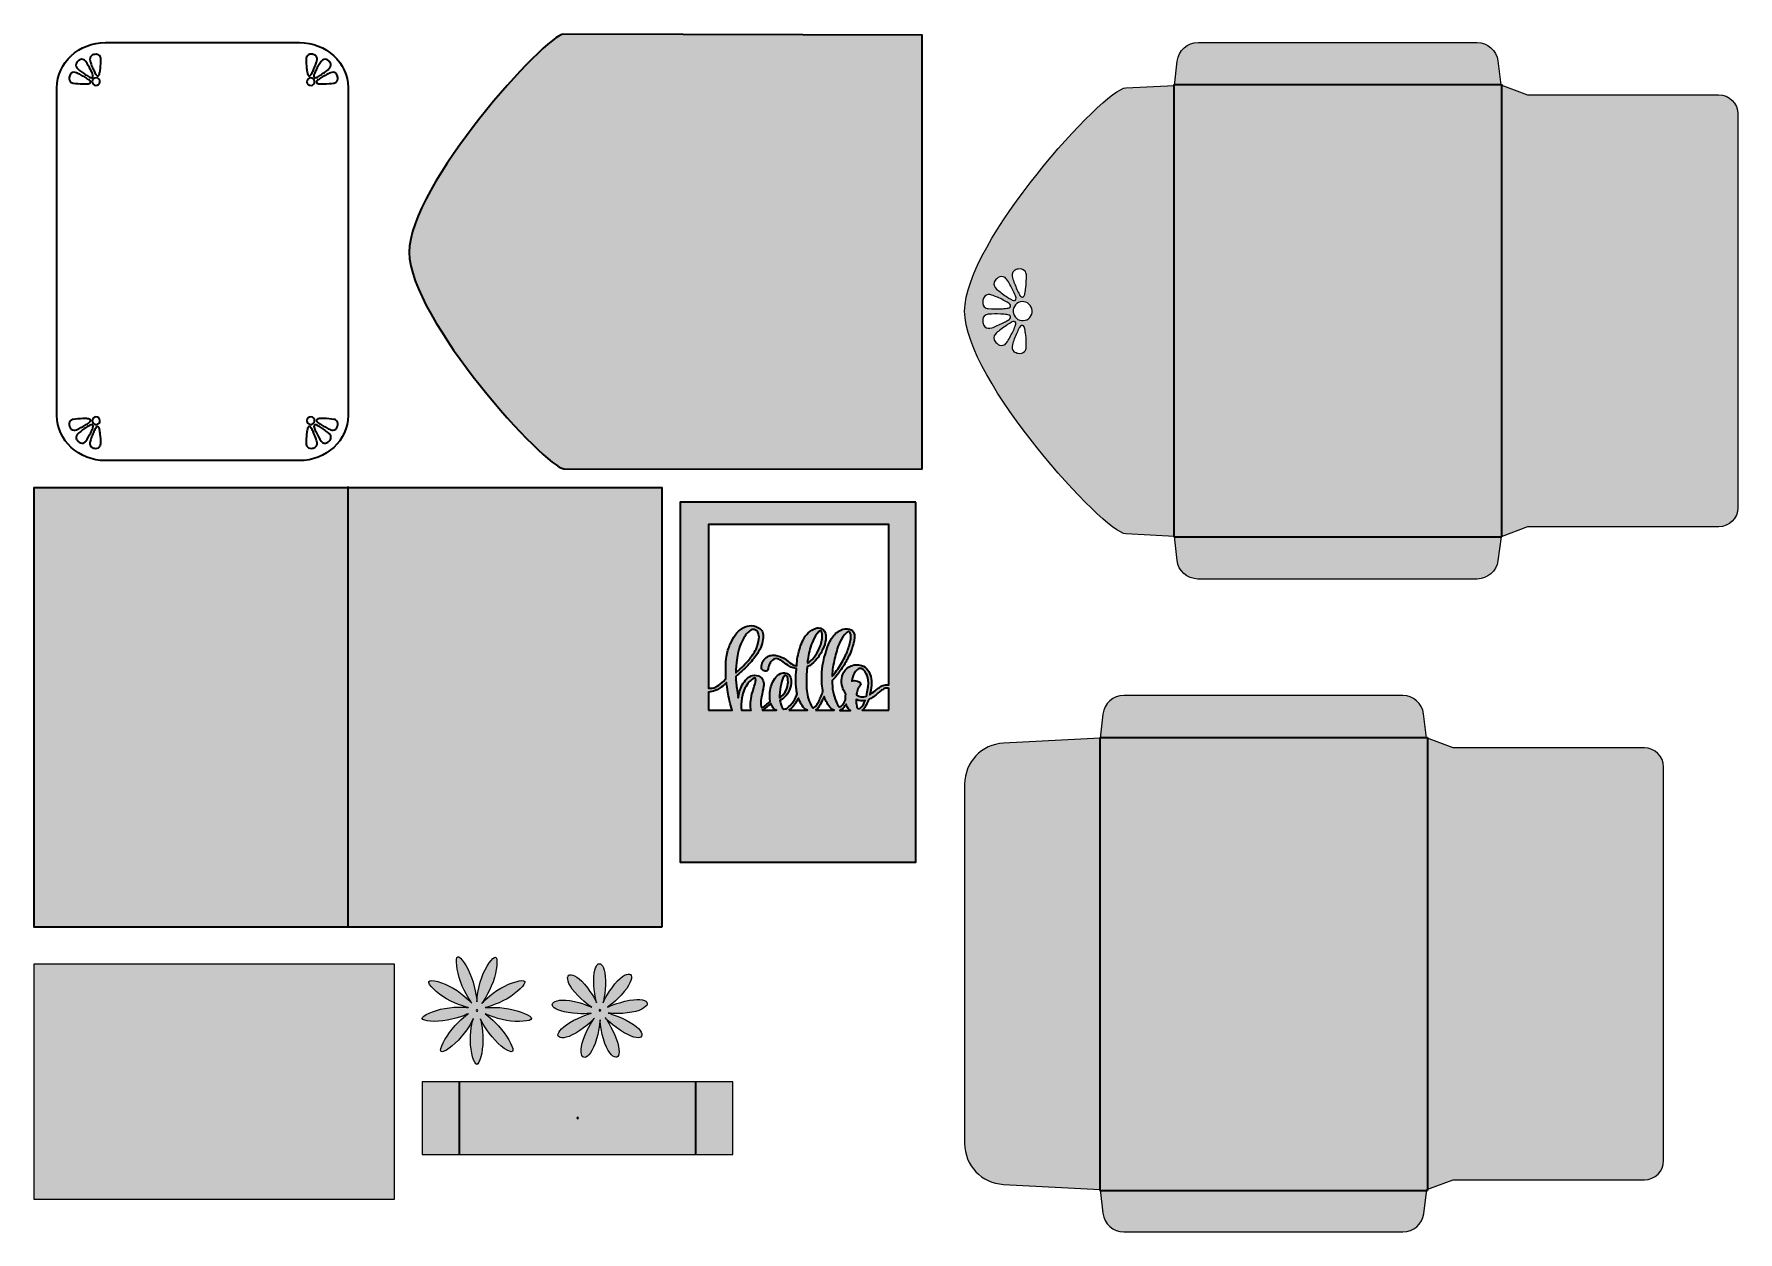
# Model space of a CAD drawing. Header units: inches. Extents: x -8.4 to 18.8, y -4.3 to 14.8.
import ezdxf

# ---------------------------------------------------------------- set-up
doc = ezdxf.new("R2010")
doc.units = ezdxf.units.IN
doc.header["$MEASUREMENT"] = 0
doc.layers.add('Layer 1', color=7, linetype='Continuous')

# ---------------------------------------------------------------- blocks, each defined once
blk = doc.blocks.new('block 2')
at = {"layer": 'Layer 1', "true_color": 0xabd2d4}
h = blk.add_hatch(color=9, dxfattribs=at)
h.dxf.hatch_style = 2
edge = h.paths.add_edge_path()
edge.add_spline(control_points=[(7.245, 11.021), (7.264, 11.038), (7.288, 11.046), (7.313, 11.049), (7.348, 11.055), (7.388, 11.05), (7.414, 11.023), (7.431, 11.005), (7.439, 10.981), (7.441, 10.956), (7.444, 10.889), (7.439, 10.823), (7.433, 10.756), (7.428, 10.724), (7.424, 10.692), (7.419, 10.66), (7.414, 10.639), (7.405, 10.607), (7.38, 10.603), (7.358, 10.6), (7.339, 10.627), (7.331, 10.643), (7.317, 10.67), (7.303, 10.698), (7.291, 10.725), (7.277, 10.757), (7.264, 10.789), (7.252, 10.821), (7.241, 10.85), (7.228, 10.881), (7.221, 10.911), (7.21, 10.95), (7.213, 10.993), (7.245, 11.021)], knot_values=[0, 0, 0, 0, 1, 1, 1, 2, 2, 2, 3, 3, 3, 4, 4, 4, 5, 5, 5, 6, 6, 6, 7, 7, 7, 8, 8, 8, 9, 9, 9, 10, 10, 10, 11, 11, 11, 11], degree=3, periodic=1)
edge = h.paths.add_edge_path()
edge.add_spline(control_points=[(6.928, 10.836), (6.935, 10.86), (6.952, 10.881), (6.97, 10.896), (6.996, 10.92), (7.033, 10.938), (7.07, 10.928), (7.094, 10.923), (7.114, 10.906), (7.127, 10.886), (7.164, 10.831), (7.198, 10.773), (7.227, 10.713), (7.241, 10.684), (7.255, 10.655), (7.267, 10.624), (7.276, 10.605), (7.284, 10.573), (7.266, 10.556), (7.249, 10.541), (7.219, 10.555), (7.203, 10.563), (7.177, 10.578), (7.151, 10.593), (7.126, 10.611), (7.096, 10.631), (7.069, 10.65), (7.042, 10.671), (7.017, 10.691), (6.991, 10.709), (6.967, 10.731), (6.937, 10.759), (6.916, 10.796), (6.928, 10.836)], knot_values=[0, 0, 0, 0, 1, 1, 1, 2, 2, 2, 3, 3, 3, 4, 4, 4, 5, 5, 5, 6, 6, 6, 7, 7, 7, 8, 8, 8, 9, 9, 9, 10, 10, 10, 11, 11, 11, 11], degree=3, periodic=1)
edge = h.paths.add_edge_path()
edge.add_spline(control_points=[(6.749, 10.553), (6.755, 10.577), (6.764, 10.602), (6.781, 10.618), (6.81, 10.649), (6.853, 10.649), (6.891, 10.636), (6.92, 10.627), (6.951, 10.613), (6.98, 10.6), (7.012, 10.586), (7.042, 10.573), (7.073, 10.556), (7.101, 10.542), (7.127, 10.527), (7.153, 10.511), (7.17, 10.502), (7.195, 10.482), (7.191, 10.46), (7.185, 10.435), (7.153, 10.428), (7.133, 10.425), (7.101, 10.421), (7.069, 10.418), (7.035, 10.417), (6.969, 10.413), (6.902, 10.414), (6.835, 10.42), (6.812, 10.423), (6.788, 10.432), (6.771, 10.449), (6.745, 10.478), (6.742, 10.518), (6.749, 10.553)], knot_values=[0, 0, 0, 0, 1, 1, 1, 2, 2, 2, 3, 3, 3, 4, 4, 4, 5, 5, 5, 6, 6, 6, 7, 7, 7, 8, 8, 8, 9, 9, 9, 10, 10, 10, 11, 11, 11, 11], degree=3, periodic=1)
edge = h.paths.add_edge_path()
edge.add_spline(control_points=[(6.781, 10.132), (6.764, 10.15), (6.755, 10.174), (6.749, 10.198), (6.742, 10.232), (6.744, 10.273), (6.77, 10.3), (6.787, 10.318), (6.81, 10.328), (6.834, 10.33), (6.901, 10.335), (6.967, 10.336), (7.034, 10.332), (7.066, 10.331), (7.099, 10.328), (7.131, 10.324), (7.152, 10.321), (7.184, 10.314), (7.189, 10.289), (7.194, 10.267), (7.169, 10.248), (7.152, 10.238), (7.126, 10.223), (7.099, 10.207), (7.071, 10.193), (7.041, 10.178), (7.01, 10.163), (6.978, 10.149), (6.949, 10.136), (6.92, 10.123), (6.889, 10.113), (6.853, 10.103), (6.81, 10.103), (6.781, 10.132)], knot_values=[0, 0, 0, 0, 1, 1, 1, 2, 2, 2, 3, 3, 3, 4, 4, 4, 5, 5, 5, 6, 6, 6, 7, 7, 7, 8, 8, 8, 9, 9, 9, 10, 10, 10, 11, 11, 11, 11], degree=3, periodic=1)
edge = h.paths.add_edge_path()
edge.add_spline(control_points=[(7.069, 9.835), (7.033, 9.825), (6.996, 9.843), (6.969, 9.867), (6.951, 9.884), (6.934, 9.903), (6.927, 9.927), (6.914, 9.967), (6.935, 10.005), (6.964, 10.032), (6.987, 10.053), (7.014, 10.073), (7.039, 10.092), (7.067, 10.113), (7.095, 10.132), (7.123, 10.152), (7.148, 10.168), (7.174, 10.185), (7.201, 10.2), (7.217, 10.21), (7.246, 10.223), (7.263, 10.207), (7.283, 10.191), (7.273, 10.159), (7.264, 10.139), (7.252, 10.109), (7.238, 10.08), (7.224, 10.05), (7.195, 9.991), (7.162, 9.932), (7.124, 9.877), (7.113, 9.856), (7.092, 9.841), (7.069, 9.835)], knot_values=[0, 0, 0, 0, 1, 1, 1, 2, 2, 2, 3, 3, 3, 4, 4, 4, 5, 5, 5, 6, 6, 6, 7, 7, 7, 8, 8, 8, 9, 9, 9, 10, 10, 10, 11, 11, 11, 11], degree=3, periodic=1)
edge = h.paths.add_edge_path()
edge.add_spline(control_points=[(7.439, 9.802), (7.438, 9.778), (7.43, 9.753), (7.413, 9.735), (7.388, 9.707), (7.348, 9.703), (7.312, 9.709), (7.288, 9.713), (7.263, 9.721), (7.244, 9.736), (7.212, 9.764), (7.209, 9.807), (7.219, 9.845), (7.226, 9.875), (7.238, 9.906), (7.249, 9.935), (7.26, 9.967), (7.274, 9.999), (7.288, 10.031), (7.301, 10.059), (7.314, 10.086), (7.328, 10.113), (7.337, 10.13), (7.356, 10.156), (7.377, 10.153), (7.402, 10.149), (7.412, 10.118), (7.416, 10.096), (7.421, 10.064), (7.426, 10.032), (7.43, 10), (7.439, 9.936), (7.442, 9.868), (7.439, 9.802)], knot_values=[0, 0, 0, 0, 1, 1, 1, 2, 2, 2, 3, 3, 3, 4, 4, 4, 5, 5, 5, 6, 6, 6, 7, 7, 7, 8, 8, 8, 9, 9, 9, 10, 10, 10, 11, 11, 11, 11], degree=3, periodic=1)
edge = h.paths.add_edge_path()
edge.add_spline(control_points=[(7.496, 10.28), (7.441, 10.217), (7.345, 10.21), (7.283, 10.266), (7.22, 10.321), (7.213, 10.417), (7.269, 10.48), (7.324, 10.542), (7.42, 10.549), (7.483, 10.493), (7.546, 10.438), (7.552, 10.342), (7.496, 10.28)], knot_values=[0, 0, 0, 0, 1, 1, 1, 2, 2, 2, 3, 3, 3, 4, 4, 4, 4], degree=3, periodic=1)
edge = h.paths.add_edge_path()
edge.add_spline(control_points=[(18.467, 13.825), (18.467, 13.825), (15.423, 13.825), (15.423, 13.825), (15.423, 13.825), (14.999, 13.984), (14.999, 13.984), (14.999, 13.984), (14.951, 14.366), (14.951, 14.366), (14.93, 14.532), (14.788, 14.657), (14.62, 14.657), (14.62, 14.657), (10.176, 14.657), (10.176, 14.657), (10.006, 14.657), (9.863, 14.53), (9.844, 14.36), (9.844, 14.36), (9.802, 13.975), (9.802, 13.975), (9.802, 13.975), (9.026, 13.936), (9.026, 13.936), (8.677, 13.92), (6.458, 11.475), (6.458, 10.38), (6.459, 9.285), (8.677, 6.852), (9.024, 6.832), (9.024, 6.832), (9.801, 6.791), (9.801, 6.791), (9.801, 6.791), (9.842, 6.411), (9.842, 6.411), (9.86, 6.242), (10.003, 6.114), (10.174, 6.114), (10.174, 6.114), (14.621, 6.114), (14.621, 6.114), (14.788, 6.114), (14.93, 6.238), (14.952, 6.403), (14.952, 6.403), (15.003, 6.788), (15.003, 6.788), (15.003, 6.788), (15.424, 6.945), (15.424, 6.945), (15.424, 6.945), (18.469, 6.945), (18.469, 6.945), (18.638, 6.945), (18.774, 7.081), (18.774, 7.25), (18.774, 7.25), (18.774, 13.52), (18.774, 13.52), (18.773, 13.688), (18.635, 13.825), (18.467, 13.825)], knot_values=[0, 0, 0, 0, 1, 1, 1, 2, 2, 2, 3, 3, 3, 4, 4, 4, 5, 5, 5, 6, 6, 6, 7, 7, 7, 8, 8, 8, 9, 9, 9, 10, 10, 10, 11, 11, 11, 12, 12, 12, 13, 13, 13, 14, 14, 14, 15, 15, 15, 16, 16, 16, 17, 17, 17, 18, 18, 18, 19, 19, 19, 20, 20, 20, 21, 21, 21, 21], degree=3, periodic=1)
at = {"layer": 'Layer 1', "color": 91, "lineweight": 35, "true_color": 0x5dff44}
for points in [[(9.789, 13.989), (15.01, 13.989)], [(9.789, 13.989), (9.789, 6.785)], [(15.01, 13.993), (15.01, 6.785)], [(9.789, 6.785), (15.01, 6.785)]]:
    blk.add_lwpolyline(points, dxfattribs=at)
at = {"layer": 'Layer 1', "lineweight": 0}
for points, knots in [([(18.467, 13.825), (18.467, 13.825), (15.423, 13.825), (15.423, 13.825), (15.423, 13.825), (14.999, 13.984), (14.999, 13.984), (14.999, 13.984), (14.951, 14.366), (14.951, 14.366), (14.93, 14.532), (14.788, 14.657), (14.62, 14.657), (14.62, 14.657), (10.176, 14.657), (10.176, 14.657), (10.006, 14.657), (9.863, 14.53), (9.844, 14.36), (9.844, 14.36), (9.802, 13.975), (9.802, 13.975), (9.802, 13.975), (9.026, 13.936), (9.026, 13.936), (8.677, 13.92), (6.458, 11.475), (6.458, 10.38), (6.459, 9.285), (8.677, 6.852), (9.024, 6.832), (9.024, 6.832), (9.801, 6.791), (9.801, 6.791), (9.801, 6.791), (9.842, 6.411), (9.842, 6.411), (9.86, 6.242), (10.003, 6.114), (10.174, 6.114), (10.174, 6.114), (14.621, 6.114), (14.621, 6.114), (14.788, 6.114), (14.93, 6.238), (14.952, 6.403), (14.952, 6.403), (15.003, 6.788), (15.003, 6.788), (15.003, 6.788), (15.424, 6.945), (15.424, 6.945), (15.424, 6.945), (18.469, 6.945), (18.469, 6.945), (18.638, 6.945), (18.774, 7.081), (18.774, 7.25), (18.774, 7.25), (18.774, 13.52), (18.774, 13.52), (18.773, 13.688), (18.635, 13.825), (18.467, 13.825)], [0, 0, 0, 0, 1, 1, 1, 2, 2, 2, 3, 3, 3, 4, 4, 4, 5, 5, 5, 6, 6, 6, 7, 7, 7, 8, 8, 8, 9, 9, 9, 10, 10, 10, 11, 11, 11, 12, 12, 12, 13, 13, 13, 14, 14, 14, 15, 15, 15, 16, 16, 16, 17, 17, 17, 18, 18, 18, 19, 19, 19, 20, 20, 20, 21, 21, 21, 21]), ([(6.928, 10.836), (6.935, 10.86), (6.952, 10.881), (6.97, 10.896), (6.996, 10.92), (7.033, 10.938), (7.07, 10.928), (7.094, 10.923), (7.114, 10.906), (7.127, 10.886), (7.164, 10.831), (7.198, 10.773), (7.227, 10.713), (7.241, 10.684), (7.255, 10.655), (7.267, 10.624), (7.276, 10.605), (7.284, 10.573), (7.266, 10.556), (7.249, 10.541), (7.219, 10.555), (7.203, 10.563), (7.177, 10.578), (7.151, 10.593), (7.126, 10.611), (7.096, 10.631), (7.069, 10.65), (7.042, 10.671), (7.017, 10.691), (6.991, 10.709), (6.967, 10.731), (6.937, 10.759), (6.916, 10.796), (6.928, 10.836)], [0, 0, 0, 0, 1, 1, 1, 2, 2, 2, 3, 3, 3, 4, 4, 4, 5, 5, 5, 6, 6, 6, 7, 7, 7, 8, 8, 8, 9, 9, 9, 10, 10, 10, 11, 11, 11, 11]), ([(7.245, 11.021), (7.264, 11.038), (7.288, 11.046), (7.313, 11.049), (7.348, 11.055), (7.388, 11.05), (7.414, 11.023), (7.431, 11.005), (7.439, 10.981), (7.441, 10.956), (7.444, 10.889), (7.439, 10.823), (7.433, 10.756), (7.428, 10.724), (7.424, 10.692), (7.419, 10.66), (7.414, 10.639), (7.405, 10.607), (7.38, 10.603), (7.358, 10.6), (7.339, 10.627), (7.331, 10.643), (7.317, 10.67), (7.303, 10.698), (7.291, 10.725), (7.277, 10.757), (7.264, 10.789), (7.252, 10.821), (7.241, 10.85), (7.228, 10.881), (7.221, 10.911), (7.21, 10.95), (7.213, 10.993), (7.245, 11.021)], [0, 0, 0, 0, 1, 1, 1, 2, 2, 2, 3, 3, 3, 4, 4, 4, 5, 5, 5, 6, 6, 6, 7, 7, 7, 8, 8, 8, 9, 9, 9, 10, 10, 10, 11, 11, 11, 11]), ([(6.749, 10.553), (6.755, 10.577), (6.764, 10.602), (6.781, 10.618), (6.81, 10.649), (6.853, 10.649), (6.891, 10.636), (6.92, 10.627), (6.951, 10.613), (6.98, 10.6), (7.012, 10.586), (7.042, 10.573), (7.073, 10.556), (7.101, 10.542), (7.127, 10.527), (7.153, 10.511), (7.17, 10.502), (7.195, 10.482), (7.191, 10.46), (7.185, 10.435), (7.153, 10.428), (7.133, 10.425), (7.101, 10.421), (7.069, 10.418), (7.035, 10.417), (6.969, 10.413), (6.902, 10.414), (6.835, 10.42), (6.812, 10.423), (6.788, 10.432), (6.771, 10.449), (6.745, 10.478), (6.742, 10.518), (6.749, 10.553)], [0, 0, 0, 0, 1, 1, 1, 2, 2, 2, 3, 3, 3, 4, 4, 4, 5, 5, 5, 6, 6, 6, 7, 7, 7, 8, 8, 8, 9, 9, 9, 10, 10, 10, 11, 11, 11, 11]), ([(6.781, 10.132), (6.764, 10.15), (6.755, 10.174), (6.749, 10.198), (6.742, 10.232), (6.744, 10.273), (6.77, 10.3), (6.787, 10.318), (6.81, 10.328), (6.834, 10.33), (6.901, 10.335), (6.967, 10.336), (7.034, 10.332), (7.066, 10.331), (7.099, 10.328), (7.131, 10.324), (7.152, 10.321), (7.184, 10.314), (7.189, 10.289), (7.194, 10.267), (7.169, 10.248), (7.152, 10.238), (7.126, 10.223), (7.099, 10.207), (7.071, 10.193), (7.041, 10.178), (7.01, 10.163), (6.978, 10.149), (6.949, 10.136), (6.92, 10.123), (6.889, 10.113), (6.853, 10.103), (6.81, 10.103), (6.781, 10.132)], [0, 0, 0, 0, 1, 1, 1, 2, 2, 2, 3, 3, 3, 4, 4, 4, 5, 5, 5, 6, 6, 6, 7, 7, 7, 8, 8, 8, 9, 9, 9, 10, 10, 10, 11, 11, 11, 11]), ([(7.496, 10.28), (7.441, 10.217), (7.345, 10.21), (7.283, 10.266), (7.22, 10.321), (7.213, 10.417), (7.269, 10.48), (7.324, 10.542), (7.42, 10.549), (7.483, 10.493), (7.546, 10.438), (7.552, 10.342), (7.496, 10.28)], [0, 0, 0, 0, 1, 1, 1, 2, 2, 2, 3, 3, 3, 4, 4, 4, 4]), ([(7.069, 9.835), (7.033, 9.825), (6.996, 9.843), (6.969, 9.867), (6.951, 9.884), (6.934, 9.903), (6.927, 9.927), (6.914, 9.967), (6.935, 10.005), (6.964, 10.032), (6.987, 10.053), (7.014, 10.073), (7.039, 10.092), (7.067, 10.113), (7.095, 10.132), (7.123, 10.152), (7.148, 10.168), (7.174, 10.185), (7.201, 10.2), (7.217, 10.21), (7.246, 10.223), (7.263, 10.207), (7.283, 10.191), (7.273, 10.159), (7.264, 10.139), (7.252, 10.109), (7.238, 10.08), (7.224, 10.05), (7.195, 9.991), (7.162, 9.932), (7.124, 9.877), (7.113, 9.856), (7.092, 9.841), (7.069, 9.835)], [0, 0, 0, 0, 1, 1, 1, 2, 2, 2, 3, 3, 3, 4, 4, 4, 5, 5, 5, 6, 6, 6, 7, 7, 7, 8, 8, 8, 9, 9, 9, 10, 10, 10, 11, 11, 11, 11]), ([(7.439, 9.802), (7.438, 9.778), (7.43, 9.753), (7.413, 9.735), (7.388, 9.707), (7.348, 9.703), (7.312, 9.709), (7.288, 9.713), (7.263, 9.721), (7.244, 9.736), (7.212, 9.764), (7.209, 9.807), (7.219, 9.845), (7.226, 9.875), (7.238, 9.906), (7.249, 9.935), (7.26, 9.967), (7.274, 9.999), (7.288, 10.031), (7.301, 10.059), (7.314, 10.086), (7.328, 10.113), (7.337, 10.13), (7.356, 10.156), (7.377, 10.153), (7.402, 10.149), (7.412, 10.118), (7.416, 10.096), (7.421, 10.064), (7.426, 10.032), (7.43, 10), (7.439, 9.936), (7.442, 9.868), (7.439, 9.802)], [0, 0, 0, 0, 1, 1, 1, 2, 2, 2, 3, 3, 3, 4, 4, 4, 5, 5, 5, 6, 6, 6, 7, 7, 7, 8, 8, 8, 9, 9, 9, 10, 10, 10, 11, 11, 11, 11])]:
    blk.add_open_spline(points, degree=3, knots=knots, dxfattribs=at)
blk = doc.blocks.new('block 3')
at = {"layer": 'Layer 1', "true_color": 0xabd2d4}
h = blk.add_hatch(color=9, dxfattribs=at)
h.dxf.hatch_style = 2
edge = h.paths.add_edge_path()
edge.add_spline(control_points=[(17.285, -3.452), (17.285, -3.452), (14.241, -3.452), (14.241, -3.452), (14.241, -3.452), (13.821, -3.609), (13.821, -3.609), (13.821, -3.609), (13.77, -3.994), (13.77, -3.994), (13.748, -4.159), (13.606, -4.283), (13.439, -4.283), (13.439, -4.283), (8.992, -4.283), (8.992, -4.283), (8.823, -4.283), (8.68, -4.155), (8.66, -3.986), (8.66, -3.986), (8.619, -3.607), (8.619, -3.607), (8.619, -3.607), (7.076, -3.526), (7.076, -3.526), (6.728, -3.508), (6.458, -3.222), (6.458, -2.875), (6.458, -2.875), (6.458, 2.848), (6.458, 2.848), (6.458, 3.195), (6.73, 3.482), (7.077, 3.499), (7.077, 3.499), (8.619, 3.577), (8.619, 3.577), (8.619, 3.577), (8.66, 3.962), (8.66, 3.962), (8.678, 4.131), (8.821, 4.259), (8.992, 4.259), (8.992, 4.259), (13.437, 4.259), (13.437, 4.259), (13.605, 4.259), (13.746, 4.134), (13.767, 3.967), (13.767, 3.967), (13.816, 3.584), (13.816, 3.584), (13.816, 3.584), (14.239, 3.425), (14.239, 3.425), (14.239, 3.425), (17.284, 3.425), (17.284, 3.425), (17.453, 3.425), (17.589, 3.289), (17.589, 3.12), (17.589, 3.12), (17.589, -3.147), (17.589, -3.147), (17.591, -3.316), (17.455, -3.452), (17.285, -3.452)], knot_values=[0, 0, 0, 0, 1, 1, 1, 2, 2, 2, 3, 3, 3, 4, 4, 4, 5, 5, 5, 6, 6, 6, 7, 7, 7, 8, 8, 8, 9, 9, 9, 10, 10, 10, 11, 11, 11, 12, 12, 12, 13, 13, 13, 14, 14, 14, 15, 15, 15, 16, 16, 16, 17, 17, 17, 18, 18, 18, 19, 19, 19, 20, 20, 20, 21, 21, 21, 22, 22, 22, 22], degree=3, periodic=1)
at = {"layer": 'Layer 1', "color": 91, "lineweight": 35, "true_color": 0x5dff44}
for points in [[(8.609, 3.589), (13.83, 3.589)], [(8.609, 3.589), (8.609, -3.623)], [(13.83, 3.589), (13.83, -3.623)], [(8.609, -3.623), (13.83, -3.623)]]:
    blk.add_lwpolyline(points, dxfattribs=at)
at = {"layer": 'Layer 1', "lineweight": 0}
blk.add_open_spline([(17.285, -3.452), (17.285, -3.452), (14.241, -3.452), (14.241, -3.452), (14.241, -3.452), (13.821, -3.609), (13.821, -3.609), (13.821, -3.609), (13.77, -3.994), (13.77, -3.994), (13.748, -4.159), (13.606, -4.283), (13.439, -4.283), (13.439, -4.283), (8.992, -4.283), (8.992, -4.283), (8.823, -4.283), (8.68, -4.155), (8.66, -3.986), (8.66, -3.986), (8.619, -3.607), (8.619, -3.607), (8.619, -3.607), (7.076, -3.526), (7.076, -3.526), (6.728, -3.508), (6.458, -3.222), (6.458, -2.875), (6.458, -2.875), (6.458, 2.848), (6.458, 2.848), (6.458, 3.195), (6.73, 3.482), (7.077, 3.499), (7.077, 3.499), (8.619, 3.577), (8.619, 3.577), (8.619, 3.577), (8.66, 3.962), (8.66, 3.962), (8.678, 4.131), (8.821, 4.259), (8.992, 4.259), (8.992, 4.259), (13.437, 4.259), (13.437, 4.259), (13.605, 4.259), (13.746, 4.134), (13.767, 3.967), (13.767, 3.967), (13.816, 3.584), (13.816, 3.584), (13.816, 3.584), (14.239, 3.425), (14.239, 3.425), (14.239, 3.425), (17.284, 3.425), (17.284, 3.425), (17.453, 3.425), (17.589, 3.289), (17.589, 3.12), (17.589, 3.12), (17.589, -3.147), (17.589, -3.147), (17.591, -3.316), (17.455, -3.452), (17.285, -3.452)], degree=3, knots=[0, 0, 0, 0, 1, 1, 1, 2, 2, 2, 3, 3, 3, 4, 4, 4, 5, 5, 5, 6, 6, 6, 7, 7, 7, 8, 8, 8, 9, 9, 9, 10, 10, 10, 11, 11, 11, 12, 12, 12, 13, 13, 13, 14, 14, 14, 15, 15, 15, 16, 16, 16, 17, 17, 17, 18, 18, 18, 19, 19, 19, 20, 20, 20, 21, 21, 21, 22, 22, 22, 22], dxfattribs=at)
blk = doc.blocks.new('block 4')
at = {"layer": 'Layer 1', "true_color": 0x6dafba}
h = blk.add_hatch(color=143, dxfattribs=at)
h.dxf.hatch_style = 2
h.paths.add_polyline_path([(1.637, 0.572), (-8.363, 0.572), (-8.363, 7.572), (1.637, 7.572)])
at = {"layer": 'Layer 1', "color": 143, "lineweight": 35, "true_color": 0x6dafba}
blk.add_lwpolyline([(1.637, 0.572), (-8.363, 0.572), (-8.363, 7.572), (1.637, 7.572), (1.637, 0.572)], dxfattribs=at)
at = {"layer": 'Layer 1', "color": 7, "lineweight": 35, "true_color": 0xffffff}
blk.add_lwpolyline([(-3.367, 7.586), (-3.367, 0.559)], dxfattribs=at)
blk = doc.blocks.new('block 5')
at = {"layer": 'Layer 1', "true_color": 0xabd2d4}
h = blk.add_hatch(color=9, dxfattribs=at)
h.dxf.hatch_style = 2
h.paths.add_polyline_path([(-2.181, -1.891), (-2.181, -3.05), (2.767, -3.05), (2.767, -1.891)])
edge = h.paths.add_edge_path()
edge.add_spline(control_points=[(0.294, -2.482), (0.287, -2.482), (0.281, -2.477), (0.281, -2.47), (0.281, -2.463), (0.287, -2.457), (0.294, -2.457), (0.301, -2.457), (0.306, -2.463), (0.306, -2.47), (0.305, -2.477), (0.301, -2.482), (0.294, -2.482)], knot_values=[0, 0, 0, 0, 1, 1, 1, 2, 2, 2, 3, 3, 3, 4, 4, 4, 4], degree=3, periodic=1)
at = {"layer": 'Layer 1', "lineweight": 0}
blk.add_lwpolyline([(-2.181, -1.891), (-2.181, -3.05), (2.767, -3.05), (2.767, -1.891), (-2.181, -1.891)], dxfattribs=at)
at = {"layer": 'Layer 1', "color": 91, "lineweight": 35, "true_color": 0x5dff44}
for points in [[(-1.591, -1.891), (-1.591, -3.05)], [(2.17, -1.891), (2.17, -3.05)]]:
    blk.add_lwpolyline(points, dxfattribs=at)
at = {"layer": 'Layer 1', "lineweight": 0}
blk.add_open_spline([(0.294, -2.482), (0.287, -2.482), (0.281, -2.477), (0.281, -2.47), (0.281, -2.463), (0.287, -2.457), (0.294, -2.457), (0.301, -2.457), (0.306, -2.463), (0.306, -2.47), (0.305, -2.477), (0.301, -2.482), (0.294, -2.482)], degree=3, knots=[0, 0, 0, 0, 1, 1, 1, 2, 2, 2, 3, 3, 3, 4, 4, 4, 4], dxfattribs=at)

msp = doc.modelspace()

# ---------------------------------------------------------------- hatches: boundary and pattern name
at = {"layer": 'Layer 1', "true_color": 0x4086ac}
h = msp.add_hatch(color=145, dxfattribs=at)
h.dxf.hatch_style = 2
edge = h.paths.add_edge_path()
edge.add_spline(control_points=[(5.784, 7.865), (5.784, 7.865), (0.075, 7.87), (0.075, 7.87), (-0.203, 7.87), (-2.385, 10.257), (-2.388, 11.316), (-2.391, 12.38), (-0.205, 14.791), (0.073, 14.791), (0.073, 14.791), (5.783, 14.773), (5.783, 14.773), (5.783, 14.773), (5.783, 7.865), (5.783, 7.865), (5.783, 7.865), (5.784, 7.865), (5.784, 7.865)], knot_values=[0, 0, 0, 0, 1, 1, 1, 2, 2, 2, 3, 3, 3, 4, 4, 4, 5, 5, 5, 6, 6, 6, 6], degree=3, periodic=1)
h = msp.add_hatch(color=145, dxfattribs=at)
h.dxf.hatch_style = 2
h.paths.add_polyline_path([(5.683, 7.339), (1.926, 7.339), (1.926, 1.606), (5.683, 1.606)])
edge = h.paths.add_edge_path()
edge.add_spline(control_points=[(2.379, 4.023), (2.379, 4.023), (2.379, 4.314), (2.379, 4.314), (2.412, 4.316), (2.45, 4.323), (2.487, 4.337), (2.571, 4.367), (2.658, 4.459), (2.664, 4.464), (2.665, 4.456), (2.68, 4.342), (2.686, 4.312), (2.698, 4.234), (2.728, 4.113), (2.754, 4.023), (2.754, 4.023), (2.379, 4.023), (2.379, 4.023), (2.379, 4.023), (2.379, 4.023), (2.379, 4.023)], knot_values=[0, 0, 0, 0, 1, 1, 1, 2, 2, 2, 3, 3, 3, 4, 4, 4, 5, 5, 5, 6, 6, 6, 7, 7, 7, 7], degree=3, periodic=1)
edge = h.paths.add_edge_path()
edge.add_spline(control_points=[(2.878, 5.046), (2.896, 5.092), (2.916, 5.137), (2.941, 5.178), (2.958, 5.209), (2.979, 5.235), (3.004, 5.26), (3.025, 5.28), (3.047, 5.296), (3.072, 5.308), (3.089, 5.314), (3.103, 5.314), (3.119, 5.306), (3.16, 5.284), (3.178, 5.251), (3.182, 5.208), (3.185, 5.181), (3.179, 5.155), (3.176, 5.13), (3.165, 5.055), (3.135, 4.988), (3.094, 4.927), (3.06, 4.874), (3.021, 4.824), (2.979, 4.777), (2.935, 4.727), (2.816, 4.624), (2.812, 4.621), (2.81, 4.624), (2.825, 4.919), (2.878, 5.046)], knot_values=[0, 0, 0, 0, 1, 1, 1, 2, 2, 2, 3, 3, 3, 4, 4, 4, 5, 5, 5, 6, 6, 6, 7, 7, 7, 8, 8, 8, 9, 9, 9, 10, 10, 10, 10], degree=3, periodic=1)
edge = h.paths.add_edge_path()
edge.add_spline(control_points=[(3.116, 4.434), (3.105, 4.398), (3.093, 4.36), (3.082, 4.324), (3.05, 4.223), (3.041, 4.127), (3.053, 4.042), (3.054, 4.035), (3.054, 4.031), (3.057, 4.023), (3.057, 4.023), (2.903, 4.023), (2.903, 4.023), (2.903, 4.034), (2.901, 4.045), (2.9, 4.051), (2.898, 4.059), (2.898, 4.067), (2.898, 4.076), (2.9, 4.138), (2.908, 4.201), (2.919, 4.262), (2.935, 4.341), (2.971, 4.41), (3.022, 4.471), (3.04, 4.492), (3.06, 4.51), (3.083, 4.524), (3.094, 4.531), (3.115, 4.541), (3.121, 4.538), (3.13, 4.534), (3.13, 4.516), (3.13, 4.503), (3.129, 4.48), (3.123, 4.458), (3.116, 4.434)], knot_values=[0, 0, 0, 0, 1, 1, 1, 2, 2, 2, 3, 3, 3, 4, 4, 4, 5, 5, 5, 6, 6, 6, 7, 7, 7, 8, 8, 8, 9, 9, 9, 10, 10, 10, 11, 11, 11, 12, 12, 12, 12], degree=3, periodic=1)
edge = h.paths.add_edge_path()
edge.add_spline(control_points=[(3.232, 4.023), (3.25, 4.03), (3.271, 4.045), (3.282, 4.055), (3.329, 4.094), (3.364, 4.123), (3.373, 4.131), (3.378, 4.109), (3.4, 4.074), (3.403, 4.07), (3.421, 4.044), (3.433, 4.03), (3.46, 4.024), (3.46, 4.024), (3.46, 4.024), (3.46, 4.024), (3.46, 4.024), (3.232, 4.024), (3.232, 4.024), (3.232, 4.024), (3.232, 4.023), (3.232, 4.023), (3.232, 4.023), (3.232, 4.023), (3.232, 4.023)], knot_values=[0, 0, 0, 0, 1, 1, 1, 2, 2, 2, 3, 3, 3, 4, 4, 4, 5, 5, 5, 6, 6, 6, 7, 7, 7, 8, 8, 8, 8], degree=3, periodic=1)
edge = h.paths.add_edge_path()
edge.add_spline(control_points=[(3.514, 4.31), (3.518, 4.37), (3.533, 4.428), (3.547, 4.485), (3.553, 4.508), (3.561, 4.528), (3.572, 4.549), (3.58, 4.566), (3.591, 4.583), (3.603, 4.583), (3.632, 4.581), (3.643, 4.53), (3.644, 4.505), (3.648, 4.463), (3.643, 4.423), (3.629, 4.384), (3.61, 4.328), (3.582, 4.28), (3.537, 4.241), (3.532, 4.237), (3.526, 4.231), (3.521, 4.227), (3.519, 4.226), (3.516, 4.224), (3.511, 4.22), (3.51, 4.251), (3.511, 4.283), (3.514, 4.31)], knot_values=[0, 0, 0, 0, 1, 1, 1, 2, 2, 2, 3, 3, 3, 4, 4, 4, 5, 5, 5, 6, 6, 6, 7, 7, 7, 8, 8, 8, 9, 9, 9, 9], degree=3, periodic=1)
edge = h.paths.add_edge_path()
edge.add_spline(control_points=[(3.66, 4.023), (3.673, 4.031), (3.686, 4.042), (3.698, 4.055), (3.707, 4.063), (3.714, 4.071), (3.721, 4.08), (3.751, 4.116), (3.776, 4.155), (3.798, 4.195), (3.801, 4.201), (3.805, 4.206), (3.811, 4.214), (3.814, 4.208), (3.816, 4.203), (3.818, 4.199), (3.848, 4.13), (3.882, 4.055), (3.954, 4.023), (3.954, 4.023), (3.66, 4.023), (3.66, 4.023)], knot_values=[0, 0, 0, 0, 1, 1, 1, 2, 2, 2, 3, 3, 3, 4, 4, 4, 5, 5, 5, 6, 6, 6, 7, 7, 7, 7], degree=3, periodic=1)
edge = h.paths.add_edge_path()
edge.add_spline(control_points=[(4.08, 4.023), (4.098, 4.031), (4.115, 4.045), (4.128, 4.066), (4.148, 4.096), (4.166, 4.128), (4.182, 4.162), (4.191, 4.183), (4.201, 4.203), (4.211, 4.224), (4.212, 4.228), (4.215, 4.234), (4.219, 4.241), (4.228, 4.223), (4.235, 4.203), (4.243, 4.187), (4.257, 4.156), (4.273, 4.124), (4.294, 4.096), (4.319, 4.064), (4.34, 4.041), (4.382, 4.023), (4.382, 4.023), (4.08, 4.023), (4.08, 4.023)], knot_values=[0, 0, 0, 0, 1, 1, 1, 2, 2, 2, 3, 3, 3, 4, 4, 4, 5, 5, 5, 6, 6, 6, 7, 7, 7, 8, 8, 8, 8], degree=3, periodic=1)
edge = h.paths.add_edge_path()
edge.add_spline(control_points=[(4.425, 4.135), (4.405, 4.169), (4.386, 4.233), (4.376, 4.27), (4.357, 4.339), (4.351, 4.383), (4.348, 4.455), (4.348, 4.47), (4.348, 4.484), (4.348, 4.499), (4.351, 4.502), (4.354, 4.505), (4.357, 4.508), (4.383, 4.531), (4.405, 4.559), (4.426, 4.587), (4.437, 4.601), (4.447, 4.616), (4.458, 4.63), (4.504, 4.688), (4.544, 4.751), (4.578, 4.816), (4.59, 4.839), (4.601, 4.863), (4.614, 4.885), (4.632, 4.921), (4.647, 4.958), (4.66, 4.996), (4.68, 5.056), (4.696, 5.117), (4.704, 5.18), (4.707, 5.202), (4.705, 5.223), (4.698, 5.242), (4.687, 5.278), (4.662, 5.302), (4.626, 5.313), (4.578, 5.328), (4.53, 5.324), (4.486, 5.301), (4.425, 5.27), (4.376, 5.226), (4.339, 5.167), (4.321, 5.137), (4.305, 5.106), (4.29, 5.073), (4.25, 4.983), (4.187, 4.748), (4.183, 4.628), (4.18, 4.531), (4.179, 4.434), (4.198, 4.338), (4.2, 4.33), (4.198, 4.317), (4.196, 4.309), (4.173, 4.253), (4.155, 4.196), (4.123, 4.145), (4.111, 4.124), (4.057, 4.027), (4.025, 4.077), (4.021, 4.085), (4.015, 4.095), (4.011, 4.102), (3.99, 4.145), (3.973, 4.189), (3.962, 4.235), (3.953, 4.28), (3.941, 4.323), (3.94, 4.369), (3.936, 4.471), (3.937, 4.573), (3.946, 4.676), (3.947, 4.688), (3.948, 4.702), (3.95, 4.714), (3.964, 4.721), (3.976, 4.727), (3.987, 4.734), (4.033, 4.766), (4.075, 4.802), (4.11, 4.846), (4.146, 4.895), (4.176, 4.945), (4.201, 4.999), (4.222, 5.045), (4.239, 5.094), (4.246, 5.144), (4.251, 5.178), (4.251, 5.214), (4.243, 5.248), (4.229, 5.303), (4.186, 5.335), (4.13, 5.335), (4.118, 5.335), (4.104, 5.334), (4.091, 5.33), (4.043, 5.317), (4.003, 5.289), (3.966, 5.255), (3.933, 5.223), (3.905, 5.184), (3.885, 5.142), (3.865, 5.105), (3.848, 5.064), (3.836, 5.024), (3.81, 4.942), (3.793, 4.858), (3.786, 4.771), (3.785, 4.756), (3.785, 4.752), (3.783, 4.734), (3.741, 4.734), (3.708, 4.749), (3.615, 4.827), (3.569, 4.864), (3.515, 4.885), (3.457, 4.896), (3.437, 4.901), (3.418, 4.902), (3.398, 4.901), (3.369, 4.899), (3.341, 4.892), (3.316, 4.877), (3.262, 4.841), (3.229, 4.791), (3.222, 4.727), (3.221, 4.716), (3.221, 4.705), (3.222, 4.692), (3.222, 4.683), (3.228, 4.673), (3.236, 4.667), (3.254, 4.652), (3.275, 4.646), (3.297, 4.648), (3.31, 4.649), (3.319, 4.655), (3.322, 4.667), (3.325, 4.677), (3.328, 4.687), (3.33, 4.695), (3.336, 4.719), (3.343, 4.742), (3.354, 4.764), (3.365, 4.787), (3.379, 4.806), (3.398, 4.823), (3.422, 4.844), (3.45, 4.851), (3.48, 4.842), (3.504, 4.835), (3.526, 4.826), (3.546, 4.81), (3.578, 4.787), (3.61, 4.764), (3.64, 4.741), (3.655, 4.73), (3.705, 4.694), (3.779, 4.689), (3.779, 4.681), (3.773, 4.62), (3.772, 4.598), (3.772, 4.539), (3.771, 4.481), (3.772, 4.423), (3.773, 4.394), (3.778, 4.363), (3.782, 4.334), (3.783, 4.323), (3.786, 4.31), (3.787, 4.299), (3.789, 4.288), (3.791, 4.278), (3.787, 4.267), (3.765, 4.221), (3.743, 4.178), (3.711, 4.138), (3.69, 4.112), (3.668, 4.085), (3.641, 4.066), (3.628, 4.056), (3.614, 4.048), (3.597, 4.045), (3.571, 4.039), (3.564, 4.045), (3.551, 4.067), (3.535, 4.096), (3.525, 4.139), (3.516, 4.178), (3.544, 4.189), (3.568, 4.209), (3.589, 4.23), (3.657, 4.302), (3.693, 4.388), (3.697, 4.487), (3.698, 4.517), (3.691, 4.545), (3.675, 4.571), (3.66, 4.595), (3.639, 4.61), (3.611, 4.617), (3.582, 4.624), (3.553, 4.621), (3.525, 4.608), (3.487, 4.589), (3.458, 4.563), (3.435, 4.53), (3.389, 4.464), (3.362, 4.391), (3.357, 4.31), (3.353, 4.263), (3.351, 4.214), (3.362, 4.167), (3.362, 4.164), (3.333, 4.141), (3.307, 4.119), (3.257, 4.077), (3.223, 4.037), (3.211, 4.11), (3.205, 4.146), (3.221, 4.214), (3.223, 4.234), (3.235, 4.305), (3.247, 4.338), (3.257, 4.409), (3.26, 4.427), (3.26, 4.445), (3.257, 4.464), (3.251, 4.501), (3.237, 4.533), (3.205, 4.553), (3.166, 4.58), (3.125, 4.588), (3.078, 4.577), (3.054, 4.571), (3.032, 4.559), (3.014, 4.544), (2.997, 4.53), (2.982, 4.516), (2.968, 4.501), (2.916, 4.439), (2.882, 4.371), (2.865, 4.294), (2.862, 4.28), (2.861, 4.264), (2.858, 4.251), (2.858, 4.248), (2.855, 4.23), (2.853, 4.22), (2.846, 4.269), (2.836, 4.331), (2.83, 4.376), (2.826, 4.41), (2.822, 4.444), (2.818, 4.478), (2.815, 4.509), (2.814, 4.534), (2.814, 4.563), (2.821, 4.569), (2.937, 4.666), (2.983, 4.714), (3.037, 4.771), (3.089, 4.831), (3.135, 4.895), (3.165, 4.935), (3.189, 4.978), (3.21, 5.024), (3.228, 5.064), (3.241, 5.105), (3.246, 5.149), (3.248, 5.183), (3.25, 5.216), (3.243, 5.249), (3.236, 5.28), (3.221, 5.306), (3.196, 5.324), (3.157, 5.355), (3.112, 5.37), (3.064, 5.371), (3.016, 5.373), (2.973, 5.36), (2.932, 5.338), (2.879, 5.31), (2.837, 5.269), (2.803, 5.22), (2.772, 5.176), (2.747, 5.127), (2.725, 5.078), (2.697, 5.014), (2.676, 4.948), (2.665, 4.878), (2.657, 4.827), (2.653, 4.774), (2.653, 4.721), (2.653, 4.649), (2.657, 4.523), (2.657, 4.523), (2.657, 4.523), (2.55, 4.416), (2.493, 4.394), (2.451, 4.377), (2.412, 4.373), (2.379, 4.374), (2.379, 4.374), (2.379, 6.981), (2.379, 6.981), (2.379, 6.981), (5.25, 6.981), (5.25, 6.981), (5.25, 6.981), (5.25, 4.427), (5.25, 4.427), (5.233, 4.431), (5.215, 4.431), (5.196, 4.43), (5.168, 4.427), (5.143, 4.414), (5.118, 4.401), (5.093, 4.385), (5.072, 4.367), (5.05, 4.349), (5.025, 4.33), (5.011, 4.316), (4.948, 4.271), (4.948, 4.276), (4.951, 4.288), (4.953, 4.291), (4.966, 4.345), (4.99, 4.481), (4.964, 4.563), (4.953, 4.599), (4.936, 4.633), (4.915, 4.664), (4.891, 4.701), (4.858, 4.724), (4.816, 4.738), (4.786, 4.748), (4.754, 4.751), (4.722, 4.748), (4.654, 4.742), (4.597, 4.714), (4.555, 4.66), (4.494, 4.58), (4.483, 4.491), (4.511, 4.395), (4.521, 4.362), (4.536, 4.33), (4.557, 4.301), (4.561, 4.295), (4.564, 4.288), (4.564, 4.28), (4.562, 4.255), (4.562, 4.231), (4.561, 4.206), (4.561, 4.201), (4.561, 4.194), (4.558, 4.189), (4.543, 4.16), (4.533, 4.135), (4.51, 4.109), (4.501, 4.099), (4.485, 4.077), (4.465, 4.08), (4.453, 4.081), (4.436, 4.114), (4.425, 4.135)], knot_values=[0, 0, 0, 0, 1, 1, 1, 2, 2, 2, 3, 3, 3, 4, 4, 4, 5, 5, 5, 6, 6, 6, 7, 7, 7, 8, 8, 8, 9, 9, 9, 10, 10, 10, 11, 11, 11, 12, 12, 12, 13, 13, 13, 14, 14, 14, 15, 15, 15, 16, 16, 16, 17, 17, 17, 18, 18, 18, 19, 19, 19, 20, 20, 20, 21, 21, 21, 22, 22, 22, 23, 23, 23, 24, 24, 24, 25, 25, 25, 26, 26, 26, 27, 27, 27, 28, 28, 28, 29, 29, 29, 30, 30, 30, 31, 31, 31, 32, 32, 32, 33, 33, 33, 34, 34, 34, 35, 35, 35, 36, 36, 36, 37, 37, 37, 38, 38, 38, 39, 39, 39, 40, 40, 40, 41, 41, 41, 42, 42, 42, 43, 43, 43, 44, 44, 44, 45, 45, 45, 46, 46, 46, 47, 47, 47, 48, 48, 48, 49, 49, 49, 50, 50, 50, 51, 51, 51, 52, 52, 52, 53, 53, 53, 54, 54, 54, 55, 55, 55, 56, 56, 56, 57, 57, 57, 58, 58, 58, 59, 59, 59, 60, 60, 60, 61, 61, 61, 62, 62, 62, 63, 63, 63, 64, 64, 64, 65, 65, 65, 66, 66, 66, 67, 67, 67, 68, 68, 68, 69, 69, 69, 70, 70, 70, 71, 71, 71, 72, 72, 72, 73, 73, 73, 74, 74, 74, 75, 75, 75, 76, 76, 76, 77, 77, 77, 78, 78, 78, 79, 79, 79, 80, 80, 80, 81, 81, 81, 82, 82, 82, 83, 83, 83, 84, 84, 84, 85, 85, 85, 86, 86, 86, 87, 87, 87, 88, 88, 88, 89, 89, 89, 90, 90, 90, 91, 91, 91, 92, 92, 92, 93, 93, 93, 94, 94, 94, 95, 95, 95, 96, 96, 96, 97, 97, 97, 98, 98, 98, 99, 99, 99, 100, 100, 100, 101, 101, 101, 102, 102, 102, 103, 103, 103, 104, 104, 104, 105, 105, 105, 106, 106, 106, 107, 107, 107, 108, 108, 108, 109, 109, 109, 110, 110, 110, 111, 111, 111, 112, 112, 112, 113, 113, 113, 114, 114, 114, 115, 115, 115, 116, 116, 116, 117, 117, 117, 118, 118, 118, 119, 119, 119, 120, 120, 120, 121, 121, 121, 122, 122, 122, 122], degree=3, periodic=1)
edge = h.paths.add_edge_path()
edge.add_spline(control_points=[(4.348, 4.61), (4.351, 4.655), (4.357, 4.699), (4.366, 4.744), (4.385, 4.831), (4.403, 4.919), (4.43, 5.003), (4.443, 5.044), (4.458, 5.083), (4.476, 5.12), (4.5, 5.17), (4.53, 5.216), (4.571, 5.253), (4.58, 5.262), (4.591, 5.27), (4.603, 5.276), (4.612, 5.281), (4.619, 5.278), (4.626, 5.269), (4.635, 5.258), (4.64, 5.245), (4.643, 5.231), (4.65, 5.199), (4.646, 5.167), (4.64, 5.137), (4.629, 5.074), (4.607, 5.013), (4.586, 4.953), (4.579, 4.934), (4.571, 4.914), (4.561, 4.895), (4.543, 4.859), (4.523, 4.821), (4.504, 4.787), (4.464, 4.713), (4.414, 4.645), (4.36, 4.58), (4.358, 4.577), (4.355, 4.574), (4.35, 4.569), (4.347, 4.584), (4.348, 4.599), (4.348, 4.61)], knot_values=[0, 0, 0, 0, 1, 1, 1, 2, 2, 2, 3, 3, 3, 4, 4, 4, 5, 5, 5, 6, 6, 6, 7, 7, 7, 8, 8, 8, 9, 9, 9, 10, 10, 10, 11, 11, 11, 12, 12, 12, 13, 13, 13, 14, 14, 14, 14], degree=3, periodic=1)
edge = h.paths.add_edge_path()
edge.add_spline(control_points=[(3.953, 4.773), (3.955, 4.792), (3.957, 4.812), (3.958, 4.828), (3.971, 4.92), (3.993, 5.01), (4.028, 5.096), (4.048, 5.149), (4.075, 5.199), (4.108, 5.244), (4.115, 5.253), (4.129, 5.269), (4.137, 5.277), (4.143, 5.283), (4.148, 5.287), (4.155, 5.291), (4.16, 5.292), (4.165, 5.292), (4.169, 5.288), (4.176, 5.281), (4.182, 5.269), (4.185, 5.26), (4.194, 5.23), (4.191, 5.199), (4.187, 5.167), (4.179, 5.099), (4.157, 5.034), (4.125, 4.971), (4.1, 4.923), (4.071, 4.878), (4.033, 4.838), (4.012, 4.814), (3.989, 4.795), (3.962, 4.777), (3.961, 4.777), (3.96, 4.776), (3.953, 4.773)], knot_values=[0, 0, 0, 0, 1, 1, 1, 2, 2, 2, 3, 3, 3, 4, 4, 4, 5, 5, 5, 6, 6, 6, 7, 7, 7, 8, 8, 8, 9, 9, 9, 10, 10, 10, 11, 11, 11, 12, 12, 12, 12], degree=3, periodic=1)
edge = h.paths.add_edge_path()
edge.add_spline(control_points=[(4.471, 4.023), (4.505, 4.037), (4.536, 4.074), (4.539, 4.077), (4.547, 4.088), (4.554, 4.096), (4.561, 4.106), (4.564, 4.11), (4.566, 4.114), (4.571, 4.121), (4.572, 4.117), (4.576, 4.105), (4.578, 4.101), (4.589, 4.066), (4.611, 4.039), (4.641, 4.02), (4.641, 4.02), (4.471, 4.02), (4.471, 4.02), (4.471, 4.02), (4.471, 4.023), (4.471, 4.023)], knot_values=[0, 0, 0, 0, 1, 1, 1, 2, 2, 2, 3, 3, 3, 4, 4, 4, 5, 5, 5, 6, 6, 6, 7, 7, 7, 7], degree=3, periodic=1)
edge = h.paths.add_edge_path()
edge.add_spline(control_points=[(4.672, 4.492), (4.669, 4.492), (4.664, 4.489), (4.66, 4.487), (4.661, 4.491), (4.661, 4.496), (4.662, 4.499), (4.669, 4.552), (4.686, 4.601), (4.722, 4.642), (4.732, 4.653), (4.743, 4.664), (4.754, 4.673), (4.764, 4.68), (4.775, 4.685), (4.786, 4.689), (4.801, 4.695), (4.828, 4.692), (4.866, 4.646), (4.898, 4.598), (4.951, 4.517), (4.912, 4.344), (4.905, 4.301), (4.9, 4.281), (4.893, 4.249), (4.835, 4.23), (4.783, 4.238), (4.735, 4.27), (4.736, 4.281), (4.737, 4.291), (4.74, 4.302), (4.746, 4.331), (4.754, 4.359), (4.769, 4.385), (4.778, 4.401), (4.789, 4.414), (4.798, 4.428), (4.808, 4.442), (4.807, 4.452), (4.796, 4.463), (4.79, 4.469), (4.783, 4.474), (4.776, 4.477), (4.741, 4.495), (4.708, 4.502), (4.672, 4.492)], knot_values=[0, 0, 0, 0, 1, 1, 1, 2, 2, 2, 3, 3, 3, 4, 4, 4, 5, 5, 5, 6, 6, 6, 7, 7, 7, 8, 8, 8, 9, 9, 9, 10, 10, 10, 11, 11, 11, 12, 12, 12, 13, 13, 13, 14, 14, 14, 15, 15, 15, 15], degree=3, periodic=1)
edge = h.paths.add_edge_path()
edge.add_spline(control_points=[(4.76, 4.048), (4.755, 4.048), (4.753, 4.052), (4.75, 4.055), (4.744, 4.063), (4.74, 4.074), (4.739, 4.085), (4.73, 4.12), (4.725, 4.17), (4.73, 4.195), (4.791, 4.167), (4.826, 4.17), (4.871, 4.178), (4.866, 4.162), (4.864, 4.156), (4.86, 4.146), (4.847, 4.117), (4.805, 4.041), (4.76, 4.048)], knot_values=[0, 0, 0, 0, 1, 1, 1, 2, 2, 2, 3, 3, 3, 4, 4, 4, 5, 5, 5, 6, 6, 6, 6], degree=3, periodic=1)
edge = h.paths.add_edge_path()
edge.add_spline(control_points=[(5.251, 4.023), (5.251, 4.023), (4.828, 4.023), (4.828, 4.023), (4.848, 4.042), (4.865, 4.063), (4.879, 4.087), (4.894, 4.112), (4.907, 4.137), (4.916, 4.164), (4.919, 4.174), (4.923, 4.183), (4.928, 4.192), (4.928, 4.194), (4.939, 4.198), (4.94, 4.198), (4.944, 4.201), (4.95, 4.202), (4.954, 4.205), (4.964, 4.21), (4.973, 4.216), (4.982, 4.221), (5, 4.233), (5.018, 4.246), (5.035, 4.26), (5.05, 4.273), (5.065, 4.287), (5.082, 4.299), (5.1, 4.313), (5.116, 4.328), (5.136, 4.342), (5.154, 4.355), (5.173, 4.367), (5.194, 4.374), (5.204, 4.377), (5.214, 4.38), (5.223, 4.378), (5.233, 4.377), (5.241, 4.374), (5.251, 4.373), (5.251, 4.373), (5.251, 4.023), (5.251, 4.023)], knot_values=[0, 0, 0, 0, 1, 1, 1, 2, 2, 2, 3, 3, 3, 4, 4, 4, 5, 5, 5, 6, 6, 6, 7, 7, 7, 8, 8, 8, 9, 9, 9, 10, 10, 10, 11, 11, 11, 12, 12, 12, 13, 13, 13, 14, 14, 14, 14], degree=3, periodic=1)
at = {"layer": 'Layer 1', "true_color": 0xf0689e}
h = msp.add_hatch(color=241, dxfattribs=at)
h.dxf.hatch_style = 2
edge = h.paths.add_edge_path()
edge.add_spline(control_points=[(-0.802, -0.73), (-1.002, -0.694), (-1.178, -0.711), (-1.178, -0.711), (-1.178, -0.711), (-1.005, -0.671), (-0.83, -0.569), (-0.671, -0.477), (-0.526, -0.333), (-0.548, -0.294), (-0.57, -0.255), (-0.77, -0.309), (-0.928, -0.401), (-1.106, -0.504), (-1.23, -0.643), (-1.23, -0.643), (-1.23, -0.643), (-1.123, -0.491), (-1.053, -0.298), (-0.992, -0.129), (-0.97, 0.077), (-1.012, 0.092), (-1.053, 0.107), (-1.171, -0.061), (-1.234, -0.234), (-1.305, -0.432), (-1.31, -0.618), (-1.31, -0.618), (-1.31, -0.618), (-1.323, -0.432), (-1.396, -0.232), (-1.46, -0.059), (-1.576, 0.113), (-1.616, 0.099), (-1.656, 0.084), (-1.635, -0.122), (-1.571, -0.297), (-1.501, -0.491), (-1.391, -0.641), (-1.391, -0.641), (-1.391, -0.641), (-1.513, -0.502), (-1.691, -0.4), (-1.851, -0.307), (-2.052, -0.252), (-2.076, -0.293), (-2.099, -0.333), (-1.953, -0.48), (-1.794, -0.572), (-1.617, -0.673), (-1.444, -0.712), (-1.444, -0.712), (-1.444, -0.712), (-1.62, -0.687), (-1.821, -0.723), (-2.002, -0.755), (-2.189, -0.841), (-2.181, -0.884), (-2.173, -0.929), (-1.967, -0.946), (-1.784, -0.912), (-1.584, -0.876), (-1.445, -0.805), (-1.445, -0.805), (-1.445, -0.805), (-1.573, -0.896), (-1.705, -1.054), (-1.821, -1.194), (-1.914, -1.38), (-1.881, -1.409), (-1.848, -1.439), (-1.678, -1.321), (-1.559, -1.179), (-1.426, -1.019), (-1.369, -0.887), (-1.369, -0.887), (-1.369, -0.887), (-1.414, -1.025), (-1.413, -1.233), (-1.412, -1.418), (-1.356, -1.615), (-1.31, -1.616), (-1.267, -1.616), (-1.216, -1.418), (-1.216, -1.232), (-1.216, -1.023), (-1.255, -0.889), (-1.255, -0.889), (-1.255, -0.889), (-1.201, -1.019), (-1.069, -1.179), (-0.949, -1.323), (-0.778, -1.44), (-0.744, -1.411), (-0.709, -1.382), (-0.802, -1.196), (-0.917, -1.057), (-1.049, -0.898), (-1.18, -0.809), (-1.18, -0.809), (-1.18, -0.809), (-1.038, -0.879), (-0.837, -0.915), (-0.653, -0.948), (-0.449, -0.93), (-0.441, -0.887), (-0.433, -0.846), (-0.623, -0.762), (-0.802, -0.73)], knot_values=[0, 0, 0, 0, 1, 1, 1, 2, 2, 2, 3, 3, 3, 4, 4, 4, 5, 5, 5, 6, 6, 6, 7, 7, 7, 8, 8, 8, 9, 9, 9, 10, 10, 10, 11, 11, 11, 12, 12, 12, 13, 13, 13, 14, 14, 14, 15, 15, 15, 16, 16, 16, 17, 17, 17, 18, 18, 18, 19, 19, 19, 20, 20, 20, 21, 21, 21, 22, 22, 22, 23, 23, 23, 24, 24, 24, 25, 25, 25, 26, 26, 26, 27, 27, 27, 28, 28, 28, 29, 29, 29, 30, 30, 30, 31, 31, 31, 32, 32, 32, 33, 33, 33, 34, 34, 34, 35, 35, 35, 36, 36, 36, 36], degree=3, periodic=1)
edge = h.paths.add_edge_path()
edge.add_spline(control_points=[(-1.31, -0.769), (-1.317, -0.769), (-1.323, -0.764), (-1.323, -0.757), (-1.323, -0.75), (-1.317, -0.744), (-1.31, -0.744), (-1.303, -0.744), (-1.298, -0.75), (-1.298, -0.757), (-1.298, -0.764), (-1.303, -0.769), (-1.31, -0.769)], knot_values=[0, 0, 0, 0, 1, 1, 1, 2, 2, 2, 3, 3, 3, 4, 4, 4, 4], degree=3, periodic=1)
at = {"layer": 'Layer 1', "true_color": 0xabd2d4}
h = msp.add_hatch(color=9, dxfattribs=at)
h.dxf.hatch_style = 2
h.paths.add_polyline_path([(-2.63, -0.012), (-2.63, -3.769), (-8.363, -3.769), (-8.363, -0.012)])
at = {"layer": 'Layer 1', "true_color": 0xeb6283}
h = msp.add_hatch(color=243, dxfattribs=at)
h.dxf.hatch_style = 2
edge = h.paths.add_edge_path()
edge.add_spline(control_points=[(1.156, -0.786), (1.337, -0.752), (1.412, -0.683), (1.404, -0.638), (1.395, -0.594), (1.301, -0.561), (1.12, -0.594), (0.919, -0.632), (0.77, -0.705), (0.77, -0.705), (0.77, -0.705), (0.906, -0.615), (1.037, -0.455), (1.152, -0.315), (1.169, -0.215), (1.136, -0.186), (1.101, -0.157), (1.006, -0.19), (0.888, -0.334), (0.755, -0.497), (0.698, -0.636), (0.698, -0.636), (0.698, -0.636), (0.74, -0.491), (0.737, -0.279), (0.734, -0.095), (0.683, -0.011), (0.64, -0.012), (0.597, -0.012), (0.548, -0.097), (0.551, -0.283), (0.554, -0.49), (0.597, -0.634), (0.597, -0.634), (0.597, -0.634), (0.536, -0.497), (0.404, -0.34), (0.284, -0.2), (0.187, -0.168), (0.152, -0.197), (0.116, -0.227), (0.13, -0.326), (0.249, -0.466), (0.381, -0.62), (0.519, -0.705), (0.519, -0.705), (0.519, -0.705), (0.373, -0.634), (0.172, -0.6), (-0.009, -0.569), (-0.101, -0.615), (-0.109, -0.659), (-0.116, -0.704), (-0.041, -0.759), (0.143, -0.79), (0.344, -0.823), (0.508, -0.802), (0.508, -0.802), (0.508, -0.802), (0.348, -0.845), (0.17, -0.95), (0.013, -1.043), (-0.037, -1.127), (-0.014, -1.166), (0.008, -1.205), (0.105, -1.209), (0.266, -1.116), (0.445, -1.011), (0.562, -0.879), (0.562, -0.879), (0.562, -0.879), (0.454, -1.02), (0.386, -1.216), (0.324, -1.391), (0.348, -1.487), (0.391, -1.502), (0.431, -1.518), (0.509, -1.457), (0.572, -1.282), (0.643, -1.086), (0.651, -0.905), (0.651, -0.905), (0.651, -0.905), (0.658, -1.087), (0.729, -1.282), (0.793, -1.458), (0.877, -1.516), (0.919, -1.5), (0.961, -1.483), (0.974, -1.387), (0.912, -1.218), (0.841, -1.025), (0.734, -0.87), (0.734, -0.87), (0.734, -0.87), (0.858, -1.009), (1.036, -1.111), (1.197, -1.204), (1.291, -1.205), (1.312, -1.168), (1.333, -1.129), (1.287, -1.037), (1.13, -0.947), (0.954, -0.845), (0.781, -0.798), (0.781, -0.798), (0.781, -0.798), (0.958, -0.822), (1.156, -0.786)], knot_values=[0, 0, 0, 0, 1, 1, 1, 2, 2, 2, 3, 3, 3, 4, 4, 4, 5, 5, 5, 6, 6, 6, 7, 7, 7, 8, 8, 8, 9, 9, 9, 10, 10, 10, 11, 11, 11, 12, 12, 12, 13, 13, 13, 14, 14, 14, 15, 15, 15, 16, 16, 16, 17, 17, 17, 18, 18, 18, 19, 19, 19, 20, 20, 20, 21, 21, 21, 22, 22, 22, 23, 23, 23, 24, 24, 24, 25, 25, 25, 26, 26, 26, 27, 27, 27, 28, 28, 28, 29, 29, 29, 30, 30, 30, 31, 31, 31, 32, 32, 32, 33, 33, 33, 34, 34, 34, 35, 35, 35, 36, 36, 36, 36], degree=3, periodic=1)
edge = h.paths.add_edge_path()
edge.add_spline(control_points=[(0.648, -0.768), (0.641, -0.768), (0.636, -0.762), (0.636, -0.755), (0.636, -0.748), (0.641, -0.743), (0.648, -0.743), (0.655, -0.743), (0.661, -0.748), (0.661, -0.755), (0.661, -0.762), (0.655, -0.768), (0.648, -0.768)], knot_values=[0, 0, 0, 0, 1, 1, 1, 2, 2, 2, 3, 3, 3, 4, 4, 4, 4], degree=3, periodic=1)

# ---------------------------------------------------------------- linework, layer by layer
at = {"layer": 'Layer 1', "color": 145, "lineweight": 35, "true_color": 0x4086ac}
msp.add_lwpolyline([(5.683, 7.339), (1.926, 7.339), (1.926, 1.606), (5.683, 1.606), (5.683, 7.339)], dxfattribs=at)
at = {"layer": 'Layer 1', "lineweight": 0}
msp.add_lwpolyline([(-2.63, -0.012), (-2.63, -3.769), (-8.363, -3.769), (-8.363, -0.012), (-2.63, -0.012)], dxfattribs=at)
at = {"layer": 'Layer 1', "color": 179, "lineweight": 35, "true_color": 0x231f20}
for points, knots in [([(-4.138, 14.657), (-4.138, 14.657), (-7.224, 14.657), (-7.224, 14.657), (-7.652, 14.657), (-7.999, 14.335), (-7.999, 13.938), (-7.999, 13.938), (-7.999, 8.718), (-7.999, 8.718), (-7.999, 8.321), (-7.652, 7.999), (-7.224, 7.999), (-7.224, 7.999), (-4.138, 7.999), (-4.138, 7.999), (-3.711, 7.999), (-3.363, 8.321), (-3.363, 8.718), (-3.363, 8.718), (-3.363, 13.939), (-3.363, 13.939), (-3.363, 14.336), (-3.711, 14.657), (-4.138, 14.657)], [0, 0, 0, 0, 1, 1, 1, 2, 2, 2, 3, 3, 3, 4, 4, 4, 5, 5, 5, 6, 6, 6, 7, 7, 7, 8, 8, 8, 8]), ([(-7.694, 14.317), (-7.688, 14.335), (-7.676, 14.35), (-7.662, 14.363), (-7.641, 14.381), (-7.613, 14.395), (-7.586, 14.388), (-7.567, 14.384), (-7.552, 14.371), (-7.541, 14.356), (-7.512, 14.313), (-7.486, 14.268), (-7.463, 14.223), (-7.452, 14.2), (-7.441, 14.177), (-7.433, 14.155), (-7.427, 14.139), (-7.42, 14.114), (-7.434, 14.102), (-7.447, 14.091), (-7.47, 14.1), (-7.483, 14.107), (-7.504, 14.118), (-7.523, 14.131), (-7.544, 14.145), (-7.566, 14.16), (-7.588, 14.175), (-7.609, 14.191), (-7.629, 14.206), (-7.649, 14.22), (-7.666, 14.236), (-7.687, 14.257), (-7.702, 14.286), (-7.694, 14.317)], [0, 0, 0, 0, 1, 1, 1, 2, 2, 2, 3, 3, 3, 4, 4, 4, 5, 5, 5, 6, 6, 6, 7, 7, 7, 8, 8, 8, 9, 9, 9, 10, 10, 10, 11, 11, 11, 11]), ([(-7.308, 14.243), (-7.311, 14.218), (-7.313, 14.193), (-7.319, 14.168), (-7.322, 14.152), (-7.329, 14.128), (-7.348, 14.125), (-7.365, 14.123), (-7.38, 14.143), (-7.386, 14.156), (-7.397, 14.177), (-7.406, 14.198), (-7.416, 14.22), (-7.427, 14.243), (-7.437, 14.268), (-7.447, 14.293), (-7.455, 14.316), (-7.465, 14.339), (-7.47, 14.363), (-7.477, 14.392), (-7.476, 14.425), (-7.451, 14.446), (-7.437, 14.459), (-7.417, 14.466), (-7.398, 14.468), (-7.37, 14.473), (-7.34, 14.47), (-7.32, 14.448), (-7.308, 14.434), (-7.301, 14.416), (-7.301, 14.396), (-7.301, 14.346), (-7.302, 14.295), (-7.308, 14.243)], [0, 0, 0, 0, 1, 1, 1, 2, 2, 2, 3, 3, 3, 4, 4, 4, 5, 5, 5, 6, 6, 6, 7, 7, 7, 8, 8, 8, 9, 9, 9, 10, 10, 10, 11, 11, 11, 11]), ([(-4.029, 14.398), (-4.029, 14.416), (-4.022, 14.435), (-4.009, 14.449), (-3.99, 14.47), (-3.958, 14.474), (-3.931, 14.47), (-3.913, 14.467), (-3.894, 14.46), (-3.879, 14.448), (-3.854, 14.427), (-3.852, 14.393), (-3.859, 14.364), (-3.865, 14.341), (-3.874, 14.317), (-3.883, 14.295), (-3.892, 14.27), (-3.902, 14.245), (-3.913, 14.221), (-3.923, 14.199), (-3.933, 14.178), (-3.944, 14.157), (-3.951, 14.145), (-3.965, 14.124), (-3.981, 14.127), (-4.001, 14.13), (-4.008, 14.155), (-4.011, 14.17), (-4.015, 14.195), (-4.019, 14.22), (-4.022, 14.245), (-4.029, 14.295), (-4.03, 14.346), (-4.029, 14.398)], [0, 0, 0, 0, 1, 1, 1, 2, 2, 2, 3, 3, 3, 4, 4, 4, 5, 5, 5, 6, 6, 6, 7, 7, 7, 8, 8, 8, 9, 9, 9, 10, 10, 10, 11, 11, 11, 11]), ([(-3.747, 14.388), (-3.719, 14.395), (-3.691, 14.381), (-3.67, 14.363), (-3.656, 14.35), (-3.644, 14.335), (-3.638, 14.317), (-3.629, 14.286), (-3.645, 14.257), (-3.667, 14.236), (-3.686, 14.22), (-3.706, 14.205), (-3.724, 14.191), (-3.745, 14.174), (-3.767, 14.159), (-3.79, 14.145), (-3.809, 14.132), (-3.83, 14.12), (-3.851, 14.107), (-3.863, 14.1), (-3.887, 14.091), (-3.899, 14.102), (-3.915, 14.114), (-3.906, 14.139), (-3.901, 14.155), (-3.891, 14.178), (-3.881, 14.2), (-3.87, 14.223), (-3.848, 14.268), (-3.822, 14.314), (-3.792, 14.356), (-3.78, 14.371), (-3.765, 14.384), (-3.747, 14.388)], [0, 0, 0, 0, 1, 1, 1, 2, 2, 2, 3, 3, 3, 4, 4, 4, 5, 5, 5, 6, 6, 6, 7, 7, 7, 8, 8, 8, 9, 9, 9, 10, 10, 10, 11, 11, 11, 11]), ([(-7.801, 14.118), (-7.795, 14.136), (-7.787, 14.155), (-7.773, 14.167), (-7.749, 14.189), (-7.716, 14.186), (-7.687, 14.175), (-7.665, 14.167), (-7.642, 14.153), (-7.62, 14.142), (-7.597, 14.13), (-7.573, 14.117), (-7.551, 14.103), (-7.53, 14.091), (-7.511, 14.078), (-7.491, 14.064), (-7.48, 14.056), (-7.461, 14.039), (-7.466, 14.023), (-7.472, 14.005), (-7.497, 14), (-7.513, 13.999), (-7.538, 13.998), (-7.563, 13.998), (-7.588, 13.998), (-7.64, 13.999), (-7.691, 14.003), (-7.742, 14.011), (-7.761, 14.014), (-7.779, 14.024), (-7.791, 14.038), (-7.809, 14.061), (-7.808, 14.092), (-7.801, 14.118)], [0, 0, 0, 0, 1, 1, 1, 2, 2, 2, 3, 3, 3, 4, 4, 4, 5, 5, 5, 6, 6, 6, 7, 7, 7, 8, 8, 8, 9, 9, 9, 10, 10, 10, 11, 11, 11, 11]), ([(-3.54, 14.038), (-3.552, 14.024), (-3.569, 14.014), (-3.588, 14.011), (-3.64, 14.003), (-3.691, 13.999), (-3.742, 13.998), (-3.767, 13.998), (-3.792, 13.998), (-3.817, 13.999), (-3.834, 14), (-3.859, 14.005), (-3.865, 14.023), (-3.869, 14.039), (-3.851, 14.056), (-3.84, 14.064), (-3.82, 14.078), (-3.801, 14.091), (-3.78, 14.103), (-3.758, 14.117), (-3.734, 14.13), (-3.711, 14.142), (-3.69, 14.153), (-3.667, 14.166), (-3.644, 14.175), (-3.615, 14.186), (-3.583, 14.189), (-3.558, 14.167), (-3.544, 14.155), (-3.534, 14.136), (-3.53, 14.118), (-3.523, 14.092), (-3.522, 14.061), (-3.54, 14.038)], [0, 0, 0, 0, 1, 1, 1, 2, 2, 2, 3, 3, 3, 4, 4, 4, 5, 5, 5, 6, 6, 6, 7, 7, 7, 8, 8, 8, 9, 9, 9, 10, 10, 10, 11, 11, 11, 11]), ([(-7.336, 13.988), (-7.361, 13.966), (-7.399, 13.968), (-7.422, 13.993), (-7.444, 14.018), (-7.441, 14.057), (-7.416, 14.08), (-7.391, 14.102), (-7.352, 14.099), (-7.33, 14.074), (-7.308, 14.048), (-7.309, 14.01), (-7.336, 13.988)], [0, 0, 0, 0, 1, 1, 1, 2, 2, 2, 3, 3, 3, 4, 4, 4, 4]), ([(-3.911, 13.993), (-3.933, 13.968), (-3.97, 13.966), (-3.997, 13.988), (-4.023, 14.01), (-4.024, 14.048), (-4.002, 14.074), (-3.98, 14.099), (-3.942, 14.102), (-3.916, 14.08), (-3.891, 14.057), (-3.888, 14.018), (-3.911, 13.993)], [0, 0, 0, 0, 1, 1, 1, 2, 2, 2, 3, 3, 3, 4, 4, 4, 4]), ([(-7.329, 8.593), (-7.351, 8.568), (-7.388, 8.566), (-7.415, 8.588), (-7.441, 8.61), (-7.442, 8.648), (-7.42, 8.674), (-7.398, 8.699), (-7.361, 8.702), (-7.334, 8.68), (-7.309, 8.657), (-7.308, 8.618), (-7.329, 8.593)], [0, 0, 0, 0, 1, 1, 1, 2, 2, 2, 3, 3, 3, 4, 4, 4, 4]), ([(-3.916, 8.588), (-3.941, 8.566), (-3.98, 8.568), (-4.002, 8.593), (-4.024, 8.618), (-4.022, 8.657), (-3.997, 8.68), (-3.972, 8.702), (-3.933, 8.699), (-3.911, 8.674), (-3.888, 8.649), (-3.891, 8.61), (-3.916, 8.588)], [0, 0, 0, 0, 1, 1, 1, 2, 2, 2, 3, 3, 3, 4, 4, 4, 4]), ([(-7.772, 8.499), (-7.786, 8.511), (-7.795, 8.53), (-7.799, 8.548), (-7.808, 8.574), (-7.808, 8.605), (-7.79, 8.628), (-7.777, 8.642), (-7.761, 8.652), (-7.741, 8.655), (-7.69, 8.663), (-7.638, 8.667), (-7.587, 8.668), (-7.562, 8.668), (-7.537, 8.668), (-7.512, 8.667), (-7.495, 8.666), (-7.47, 8.661), (-7.465, 8.643), (-7.461, 8.627), (-7.479, 8.61), (-7.49, 8.602), (-7.509, 8.588), (-7.529, 8.575), (-7.549, 8.563), (-7.572, 8.549), (-7.595, 8.536), (-7.619, 8.524), (-7.64, 8.513), (-7.662, 8.5), (-7.686, 8.491), (-7.715, 8.48), (-7.748, 8.478), (-7.772, 8.499)], [0, 0, 0, 0, 1, 1, 1, 2, 2, 2, 3, 3, 3, 4, 4, 4, 5, 5, 5, 6, 6, 6, 7, 7, 7, 8, 8, 8, 9, 9, 9, 10, 10, 10, 11, 11, 11, 11]), ([(-7.584, 8.278), (-7.612, 8.271), (-7.64, 8.285), (-7.661, 8.303), (-7.674, 8.316), (-7.687, 8.331), (-7.692, 8.349), (-7.702, 8.38), (-7.686, 8.409), (-7.663, 8.43), (-7.645, 8.446), (-7.624, 8.461), (-7.606, 8.475), (-7.586, 8.492), (-7.563, 8.507), (-7.541, 8.521), (-7.522, 8.534), (-7.501, 8.546), (-7.48, 8.559), (-7.467, 8.566), (-7.444, 8.575), (-7.431, 8.564), (-7.416, 8.552), (-7.424, 8.527), (-7.43, 8.511), (-7.44, 8.488), (-7.449, 8.466), (-7.461, 8.443), (-7.483, 8.398), (-7.509, 8.352), (-7.538, 8.31), (-7.551, 8.295), (-7.566, 8.284), (-7.584, 8.278)], [0, 0, 0, 0, 1, 1, 1, 2, 2, 2, 3, 3, 3, 4, 4, 4, 5, 5, 5, 6, 6, 6, 7, 7, 7, 8, 8, 8, 9, 9, 9, 10, 10, 10, 11, 11, 11, 11]), ([(-7.302, 8.268), (-7.302, 8.25), (-7.309, 8.231), (-7.322, 8.217), (-7.341, 8.196), (-7.373, 8.192), (-7.399, 8.196), (-7.417, 8.199), (-7.437, 8.206), (-7.452, 8.218), (-7.477, 8.239), (-7.479, 8.273), (-7.472, 8.302), (-7.466, 8.325), (-7.456, 8.349), (-7.448, 8.371), (-7.438, 8.396), (-7.429, 8.421), (-7.417, 8.445), (-7.408, 8.467), (-7.398, 8.488), (-7.387, 8.509), (-7.38, 8.521), (-7.366, 8.542), (-7.349, 8.539), (-7.33, 8.536), (-7.323, 8.511), (-7.32, 8.496), (-7.316, 8.471), (-7.312, 8.446), (-7.309, 8.421), (-7.302, 8.373), (-7.301, 8.32), (-7.302, 8.268)], [0, 0, 0, 0, 1, 1, 1, 2, 2, 2, 3, 3, 3, 4, 4, 4, 5, 5, 5, 6, 6, 6, 7, 7, 7, 8, 8, 8, 9, 9, 9, 10, 10, 10, 11, 11, 11, 11]), ([(-3.879, 8.218), (-3.892, 8.206), (-3.912, 8.199), (-3.931, 8.196), (-3.959, 8.192), (-3.99, 8.195), (-4.009, 8.217), (-4.022, 8.231), (-4.029, 8.249), (-4.029, 8.268), (-4.03, 8.32), (-4.029, 8.371), (-4.022, 8.423), (-4.019, 8.448), (-4.016, 8.473), (-4.011, 8.498), (-4.008, 8.514), (-4.001, 8.538), (-3.981, 8.541), (-3.965, 8.543), (-3.949, 8.523), (-3.944, 8.51), (-3.933, 8.489), (-3.923, 8.468), (-3.913, 8.446), (-3.902, 8.423), (-3.892, 8.398), (-3.883, 8.373), (-3.874, 8.35), (-3.865, 8.327), (-3.859, 8.303), (-3.852, 8.273), (-3.854, 8.241), (-3.879, 8.218)], [0, 0, 0, 0, 1, 1, 1, 2, 2, 2, 3, 3, 3, 4, 4, 4, 5, 5, 5, 6, 6, 6, 7, 7, 7, 8, 8, 8, 9, 9, 9, 10, 10, 10, 11, 11, 11, 11]), ([(-3.637, 8.349), (-3.642, 8.331), (-3.655, 8.316), (-3.669, 8.303), (-3.69, 8.285), (-3.717, 8.271), (-3.745, 8.278), (-3.763, 8.282), (-3.779, 8.295), (-3.79, 8.31), (-3.819, 8.353), (-3.845, 8.398), (-3.867, 8.443), (-3.879, 8.466), (-3.89, 8.489), (-3.898, 8.511), (-3.904, 8.527), (-3.911, 8.552), (-3.897, 8.564), (-3.884, 8.575), (-3.861, 8.566), (-3.848, 8.559), (-3.827, 8.548), (-3.808, 8.535), (-3.787, 8.521), (-3.765, 8.506), (-3.742, 8.491), (-3.722, 8.475), (-3.702, 8.46), (-3.681, 8.446), (-3.665, 8.43), (-3.644, 8.41), (-3.627, 8.381), (-3.637, 8.349)], [0, 0, 0, 0, 1, 1, 1, 2, 2, 2, 3, 3, 3, 4, 4, 4, 5, 5, 5, 6, 6, 6, 7, 7, 7, 8, 8, 8, 9, 9, 9, 10, 10, 10, 11, 11, 11, 11]), ([(-3.53, 8.549), (-3.536, 8.531), (-3.544, 8.513), (-3.558, 8.5), (-3.581, 8.478), (-3.615, 8.481), (-3.644, 8.492), (-3.666, 8.5), (-3.688, 8.514), (-3.711, 8.525), (-3.734, 8.538), (-3.758, 8.55), (-3.78, 8.564), (-3.801, 8.577), (-3.82, 8.589), (-3.84, 8.603), (-3.851, 8.611), (-3.87, 8.628), (-3.865, 8.645), (-3.859, 8.663), (-3.834, 8.667), (-3.817, 8.668), (-3.792, 8.67), (-3.767, 8.67), (-3.742, 8.67), (-3.691, 8.668), (-3.64, 8.664), (-3.588, 8.656), (-3.57, 8.653), (-3.552, 8.643), (-3.54, 8.63), (-3.522, 8.606), (-3.523, 8.575), (-3.53, 8.549)], [0, 0, 0, 0, 1, 1, 1, 2, 2, 2, 3, 3, 3, 4, 4, 4, 5, 5, 5, 6, 6, 6, 7, 7, 7, 8, 8, 8, 9, 9, 9, 10, 10, 10, 11, 11, 11, 11])]:
    msp.add_open_spline(points, degree=3, knots=knots, dxfattribs=at)
at = {"layer": 'Layer 1', "color": 254, "lineweight": 35, "true_color": 0xf6c6dd}
msp.add_open_spline([(5.784, 7.865), (5.784, 7.865), (0.075, 7.87), (0.075, 7.87), (-0.203, 7.87), (-2.385, 10.257), (-2.388, 11.316), (-2.391, 12.38), (-0.205, 14.791), (0.073, 14.791), (0.073, 14.791), (5.783, 14.773), (5.783, 14.773), (5.783, 14.773), (5.783, 7.865), (5.783, 7.865), (5.783, 7.865), (5.784, 7.865), (5.784, 7.865)], degree=3, knots=[0, 0, 0, 0, 1, 1, 1, 2, 2, 2, 3, 3, 3, 4, 4, 4, 5, 5, 5, 6, 6, 6, 6], dxfattribs=at)
at = {"layer": 'Layer 1', "color": 145, "lineweight": 35, "true_color": 0x4086ac}
for points, knots in [([(4.425, 4.135), (4.405, 4.169), (4.386, 4.233), (4.376, 4.27), (4.357, 4.339), (4.351, 4.383), (4.348, 4.455), (4.348, 4.47), (4.348, 4.484), (4.348, 4.499), (4.351, 4.502), (4.354, 4.505), (4.357, 4.508), (4.383, 4.531), (4.405, 4.559), (4.426, 4.587), (4.437, 4.601), (4.447, 4.616), (4.458, 4.63), (4.504, 4.688), (4.544, 4.751), (4.578, 4.816), (4.59, 4.839), (4.601, 4.863), (4.614, 4.885), (4.632, 4.921), (4.647, 4.958), (4.66, 4.996), (4.68, 5.056), (4.696, 5.117), (4.704, 5.18), (4.707, 5.202), (4.705, 5.223), (4.698, 5.242), (4.687, 5.278), (4.662, 5.302), (4.626, 5.313), (4.578, 5.328), (4.53, 5.324), (4.486, 5.301), (4.425, 5.27), (4.376, 5.226), (4.339, 5.167), (4.321, 5.137), (4.305, 5.106), (4.29, 5.073), (4.25, 4.983), (4.187, 4.748), (4.183, 4.628), (4.18, 4.531), (4.179, 4.434), (4.198, 4.338), (4.2, 4.33), (4.198, 4.317), (4.196, 4.309), (4.173, 4.253), (4.155, 4.196), (4.123, 4.145), (4.111, 4.124), (4.057, 4.027), (4.025, 4.077), (4.021, 4.085), (4.015, 4.095), (4.011, 4.102), (3.99, 4.145), (3.973, 4.189), (3.962, 4.235), (3.953, 4.28), (3.941, 4.323), (3.94, 4.369), (3.936, 4.471), (3.937, 4.573), (3.946, 4.676), (3.947, 4.688), (3.948, 4.702), (3.95, 4.714), (3.964, 4.721), (3.976, 4.727), (3.987, 4.734), (4.033, 4.766), (4.075, 4.802), (4.11, 4.846), (4.146, 4.895), (4.176, 4.945), (4.201, 4.999), (4.222, 5.045), (4.239, 5.094), (4.246, 5.144), (4.251, 5.178), (4.251, 5.214), (4.243, 5.248), (4.229, 5.303), (4.186, 5.335), (4.13, 5.335), (4.118, 5.335), (4.104, 5.334), (4.091, 5.33), (4.043, 5.317), (4.003, 5.289), (3.966, 5.255), (3.933, 5.223), (3.905, 5.184), (3.885, 5.142), (3.865, 5.105), (3.848, 5.064), (3.836, 5.024), (3.81, 4.942), (3.793, 4.858), (3.786, 4.771), (3.785, 4.756), (3.785, 4.752), (3.783, 4.734), (3.741, 4.734), (3.708, 4.749), (3.615, 4.827), (3.569, 4.864), (3.515, 4.885), (3.457, 4.896), (3.437, 4.901), (3.418, 4.902), (3.398, 4.901), (3.369, 4.899), (3.341, 4.892), (3.316, 4.877), (3.262, 4.841), (3.229, 4.791), (3.222, 4.727), (3.221, 4.716), (3.221, 4.705), (3.222, 4.692), (3.222, 4.683), (3.228, 4.673), (3.236, 4.667), (3.254, 4.652), (3.275, 4.646), (3.297, 4.648), (3.31, 4.649), (3.319, 4.655), (3.322, 4.667), (3.325, 4.677), (3.328, 4.687), (3.33, 4.695), (3.336, 4.719), (3.343, 4.742), (3.354, 4.764), (3.365, 4.787), (3.379, 4.806), (3.398, 4.823), (3.422, 4.844), (3.45, 4.851), (3.48, 4.842), (3.504, 4.835), (3.526, 4.826), (3.546, 4.81), (3.578, 4.787), (3.61, 4.764), (3.64, 4.741), (3.655, 4.73), (3.705, 4.694), (3.779, 4.689), (3.779, 4.681), (3.773, 4.62), (3.772, 4.598), (3.772, 4.539), (3.771, 4.481), (3.772, 4.423), (3.773, 4.394), (3.778, 4.363), (3.782, 4.334), (3.783, 4.323), (3.786, 4.31), (3.787, 4.299), (3.789, 4.288), (3.791, 4.278), (3.787, 4.267), (3.765, 4.221), (3.743, 4.178), (3.711, 4.138), (3.69, 4.112), (3.668, 4.085), (3.641, 4.066), (3.628, 4.056), (3.614, 4.048), (3.597, 4.045), (3.571, 4.039), (3.564, 4.045), (3.551, 4.067), (3.535, 4.096), (3.525, 4.139), (3.516, 4.178), (3.544, 4.189), (3.568, 4.209), (3.589, 4.23), (3.657, 4.302), (3.693, 4.388), (3.697, 4.487), (3.698, 4.517), (3.691, 4.545), (3.675, 4.571), (3.66, 4.595), (3.639, 4.61), (3.611, 4.617), (3.582, 4.624), (3.553, 4.621), (3.525, 4.608), (3.487, 4.589), (3.458, 4.563), (3.435, 4.53), (3.389, 4.464), (3.362, 4.391), (3.357, 4.31), (3.353, 4.263), (3.351, 4.214), (3.362, 4.167), (3.362, 4.164), (3.333, 4.141), (3.307, 4.119), (3.257, 4.077), (3.223, 4.037), (3.211, 4.11), (3.205, 4.146), (3.221, 4.214), (3.223, 4.234), (3.235, 4.305), (3.247, 4.338), (3.257, 4.409), (3.26, 4.427), (3.26, 4.445), (3.257, 4.464), (3.251, 4.501), (3.237, 4.533), (3.205, 4.553), (3.166, 4.58), (3.125, 4.588), (3.078, 4.577), (3.054, 4.571), (3.032, 4.559), (3.014, 4.544), (2.997, 4.53), (2.982, 4.516), (2.968, 4.501), (2.916, 4.439), (2.882, 4.371), (2.865, 4.294), (2.862, 4.28), (2.861, 4.264), (2.858, 4.251), (2.858, 4.248), (2.855, 4.23), (2.853, 4.22), (2.846, 4.269), (2.836, 4.331), (2.83, 4.376), (2.826, 4.41), (2.822, 4.444), (2.818, 4.478), (2.815, 4.509), (2.814, 4.534), (2.814, 4.563), (2.821, 4.569), (2.937, 4.666), (2.983, 4.714), (3.037, 4.771), (3.089, 4.831), (3.135, 4.895), (3.165, 4.935), (3.189, 4.978), (3.21, 5.024), (3.228, 5.064), (3.241, 5.105), (3.246, 5.149), (3.248, 5.183), (3.25, 5.216), (3.243, 5.249), (3.236, 5.28), (3.221, 5.306), (3.196, 5.324), (3.157, 5.355), (3.112, 5.37), (3.064, 5.371), (3.016, 5.373), (2.973, 5.36), (2.932, 5.338), (2.879, 5.31), (2.837, 5.269), (2.803, 5.22), (2.772, 5.176), (2.747, 5.127), (2.725, 5.078), (2.697, 5.014), (2.676, 4.948), (2.665, 4.878), (2.657, 4.827), (2.653, 4.774), (2.653, 4.721), (2.653, 4.649), (2.657, 4.523), (2.657, 4.523), (2.657, 4.523), (2.55, 4.416), (2.493, 4.394), (2.451, 4.377), (2.412, 4.373), (2.379, 4.374), (2.379, 4.374), (2.379, 6.981), (2.379, 6.981), (2.379, 6.981), (5.25, 6.981), (5.25, 6.981), (5.25, 6.981), (5.25, 4.427), (5.25, 4.427), (5.233, 4.431), (5.215, 4.431), (5.196, 4.43), (5.168, 4.427), (5.143, 4.414), (5.118, 4.401), (5.093, 4.385), (5.072, 4.367), (5.05, 4.349), (5.025, 4.33), (5.011, 4.316), (4.948, 4.271), (4.948, 4.276), (4.951, 4.288), (4.953, 4.291), (4.966, 4.345), (4.99, 4.481), (4.964, 4.563), (4.953, 4.599), (4.936, 4.633), (4.915, 4.664), (4.891, 4.701), (4.858, 4.724), (4.816, 4.738), (4.786, 4.748), (4.754, 4.751), (4.722, 4.748), (4.654, 4.742), (4.597, 4.714), (4.555, 4.66), (4.494, 4.58), (4.483, 4.491), (4.511, 4.395), (4.521, 4.362), (4.536, 4.33), (4.557, 4.301), (4.561, 4.295), (4.564, 4.288), (4.564, 4.28), (4.562, 4.255), (4.562, 4.231), (4.561, 4.206), (4.561, 4.201), (4.561, 4.194), (4.558, 4.189), (4.543, 4.16), (4.533, 4.135), (4.51, 4.109), (4.501, 4.099), (4.485, 4.077), (4.465, 4.08), (4.453, 4.081), (4.436, 4.114), (4.425, 4.135)], [0, 0, 0, 0, 1, 1, 1, 2, 2, 2, 3, 3, 3, 4, 4, 4, 5, 5, 5, 6, 6, 6, 7, 7, 7, 8, 8, 8, 9, 9, 9, 10, 10, 10, 11, 11, 11, 12, 12, 12, 13, 13, 13, 14, 14, 14, 15, 15, 15, 16, 16, 16, 17, 17, 17, 18, 18, 18, 19, 19, 19, 20, 20, 20, 21, 21, 21, 22, 22, 22, 23, 23, 23, 24, 24, 24, 25, 25, 25, 26, 26, 26, 27, 27, 27, 28, 28, 28, 29, 29, 29, 30, 30, 30, 31, 31, 31, 32, 32, 32, 33, 33, 33, 34, 34, 34, 35, 35, 35, 36, 36, 36, 37, 37, 37, 38, 38, 38, 39, 39, 39, 40, 40, 40, 41, 41, 41, 42, 42, 42, 43, 43, 43, 44, 44, 44, 45, 45, 45, 46, 46, 46, 47, 47, 47, 48, 48, 48, 49, 49, 49, 50, 50, 50, 51, 51, 51, 52, 52, 52, 53, 53, 53, 54, 54, 54, 55, 55, 55, 56, 56, 56, 57, 57, 57, 58, 58, 58, 59, 59, 59, 60, 60, 60, 61, 61, 61, 62, 62, 62, 63, 63, 63, 64, 64, 64, 65, 65, 65, 66, 66, 66, 67, 67, 67, 68, 68, 68, 69, 69, 69, 70, 70, 70, 71, 71, 71, 72, 72, 72, 73, 73, 73, 74, 74, 74, 75, 75, 75, 76, 76, 76, 77, 77, 77, 78, 78, 78, 79, 79, 79, 80, 80, 80, 81, 81, 81, 82, 82, 82, 83, 83, 83, 84, 84, 84, 85, 85, 85, 86, 86, 86, 87, 87, 87, 88, 88, 88, 89, 89, 89, 90, 90, 90, 91, 91, 91, 92, 92, 92, 93, 93, 93, 94, 94, 94, 95, 95, 95, 96, 96, 96, 97, 97, 97, 98, 98, 98, 99, 99, 99, 100, 100, 100, 101, 101, 101, 102, 102, 102, 103, 103, 103, 104, 104, 104, 105, 105, 105, 106, 106, 106, 107, 107, 107, 108, 108, 108, 109, 109, 109, 110, 110, 110, 111, 111, 111, 112, 112, 112, 113, 113, 113, 114, 114, 114, 115, 115, 115, 116, 116, 116, 117, 117, 117, 118, 118, 118, 119, 119, 119, 120, 120, 120, 121, 121, 121, 122, 122, 122, 122]), ([(2.878, 5.046), (2.896, 5.092), (2.916, 5.137), (2.941, 5.178), (2.958, 5.209), (2.979, 5.235), (3.004, 5.26), (3.025, 5.28), (3.047, 5.296), (3.072, 5.308), (3.089, 5.314), (3.103, 5.314), (3.119, 5.306), (3.16, 5.284), (3.178, 5.251), (3.182, 5.208), (3.185, 5.181), (3.179, 5.155), (3.176, 5.13), (3.165, 5.055), (3.135, 4.988), (3.094, 4.927), (3.06, 4.874), (3.021, 4.824), (2.979, 4.777), (2.935, 4.727), (2.816, 4.624), (2.812, 4.621), (2.81, 4.624), (2.825, 4.919), (2.878, 5.046)], [0, 0, 0, 0, 1, 1, 1, 2, 2, 2, 3, 3, 3, 4, 4, 4, 5, 5, 5, 6, 6, 6, 7, 7, 7, 8, 8, 8, 9, 9, 9, 10, 10, 10, 10]), ([(3.953, 4.773), (3.955, 4.792), (3.957, 4.812), (3.958, 4.828), (3.971, 4.92), (3.993, 5.01), (4.028, 5.096), (4.048, 5.149), (4.075, 5.199), (4.108, 5.244), (4.115, 5.253), (4.129, 5.269), (4.137, 5.277), (4.143, 5.283), (4.148, 5.287), (4.155, 5.291), (4.16, 5.292), (4.165, 5.292), (4.169, 5.288), (4.176, 5.281), (4.182, 5.269), (4.185, 5.26), (4.194, 5.23), (4.191, 5.199), (4.187, 5.167), (4.179, 5.099), (4.157, 5.034), (4.125, 4.971), (4.1, 4.923), (4.071, 4.878), (4.033, 4.838), (4.012, 4.814), (3.989, 4.795), (3.962, 4.777), (3.961, 4.777), (3.96, 4.776), (3.953, 4.773)], [0, 0, 0, 0, 1, 1, 1, 2, 2, 2, 3, 3, 3, 4, 4, 4, 5, 5, 5, 6, 6, 6, 7, 7, 7, 8, 8, 8, 9, 9, 9, 10, 10, 10, 11, 11, 11, 12, 12, 12, 12]), ([(4.348, 4.61), (4.351, 4.655), (4.357, 4.699), (4.366, 4.744), (4.385, 4.831), (4.403, 4.919), (4.43, 5.003), (4.443, 5.044), (4.458, 5.083), (4.476, 5.12), (4.5, 5.17), (4.53, 5.216), (4.571, 5.253), (4.58, 5.262), (4.591, 5.27), (4.603, 5.276), (4.612, 5.281), (4.619, 5.278), (4.626, 5.269), (4.635, 5.258), (4.64, 5.245), (4.643, 5.231), (4.65, 5.199), (4.646, 5.167), (4.64, 5.137), (4.629, 5.074), (4.607, 5.013), (4.586, 4.953), (4.579, 4.934), (4.571, 4.914), (4.561, 4.895), (4.543, 4.859), (4.523, 4.821), (4.504, 4.787), (4.464, 4.713), (4.414, 4.645), (4.36, 4.58), (4.358, 4.577), (4.355, 4.574), (4.35, 4.569), (4.347, 4.584), (4.348, 4.599), (4.348, 4.61)], [0, 0, 0, 0, 1, 1, 1, 2, 2, 2, 3, 3, 3, 4, 4, 4, 5, 5, 5, 6, 6, 6, 7, 7, 7, 8, 8, 8, 9, 9, 9, 10, 10, 10, 11, 11, 11, 12, 12, 12, 13, 13, 13, 14, 14, 14, 14]), ([(4.672, 4.492), (4.669, 4.492), (4.664, 4.489), (4.66, 4.487), (4.661, 4.491), (4.661, 4.496), (4.662, 4.499), (4.669, 4.552), (4.686, 4.601), (4.722, 4.642), (4.732, 4.653), (4.743, 4.664), (4.754, 4.673), (4.764, 4.68), (4.775, 4.685), (4.786, 4.689), (4.801, 4.695), (4.828, 4.692), (4.866, 4.646), (4.898, 4.598), (4.951, 4.517), (4.912, 4.344), (4.905, 4.301), (4.9, 4.281), (4.893, 4.249), (4.835, 4.23), (4.783, 4.238), (4.735, 4.27), (4.736, 4.281), (4.737, 4.291), (4.74, 4.302), (4.746, 4.331), (4.754, 4.359), (4.769, 4.385), (4.778, 4.401), (4.789, 4.414), (4.798, 4.428), (4.808, 4.442), (4.807, 4.452), (4.796, 4.463), (4.79, 4.469), (4.783, 4.474), (4.776, 4.477), (4.741, 4.495), (4.708, 4.502), (4.672, 4.492)], [0, 0, 0, 0, 1, 1, 1, 2, 2, 2, 3, 3, 3, 4, 4, 4, 5, 5, 5, 6, 6, 6, 7, 7, 7, 8, 8, 8, 9, 9, 9, 10, 10, 10, 11, 11, 11, 12, 12, 12, 13, 13, 13, 14, 14, 14, 15, 15, 15, 15]), ([(2.379, 4.023), (2.379, 4.023), (2.379, 4.314), (2.379, 4.314), (2.412, 4.316), (2.45, 4.323), (2.487, 4.337), (2.571, 4.367), (2.658, 4.459), (2.664, 4.464), (2.665, 4.456), (2.68, 4.342), (2.686, 4.312), (2.698, 4.234), (2.728, 4.113), (2.754, 4.023), (2.754, 4.023), (2.379, 4.023), (2.379, 4.023), (2.379, 4.023), (2.379, 4.023), (2.379, 4.023)], [0, 0, 0, 0, 1, 1, 1, 2, 2, 2, 3, 3, 3, 4, 4, 4, 5, 5, 5, 6, 6, 6, 7, 7, 7, 7]), ([(3.116, 4.434), (3.105, 4.398), (3.093, 4.36), (3.082, 4.324), (3.05, 4.223), (3.041, 4.127), (3.053, 4.042), (3.054, 4.035), (3.054, 4.031), (3.057, 4.023), (3.057, 4.023), (2.903, 4.023), (2.903, 4.023), (2.903, 4.034), (2.901, 4.045), (2.9, 4.051), (2.898, 4.059), (2.898, 4.067), (2.898, 4.076), (2.9, 4.138), (2.908, 4.201), (2.919, 4.262), (2.935, 4.341), (2.971, 4.41), (3.022, 4.471), (3.04, 4.492), (3.06, 4.51), (3.083, 4.524), (3.094, 4.531), (3.115, 4.541), (3.121, 4.538), (3.13, 4.534), (3.13, 4.516), (3.13, 4.503), (3.129, 4.48), (3.123, 4.458), (3.116, 4.434)], [0, 0, 0, 0, 1, 1, 1, 2, 2, 2, 3, 3, 3, 4, 4, 4, 5, 5, 5, 6, 6, 6, 7, 7, 7, 8, 8, 8, 9, 9, 9, 10, 10, 10, 11, 11, 11, 12, 12, 12, 12]), ([(3.514, 4.31), (3.518, 4.37), (3.533, 4.428), (3.547, 4.485), (3.553, 4.508), (3.561, 4.528), (3.572, 4.549), (3.58, 4.566), (3.591, 4.583), (3.603, 4.583), (3.632, 4.581), (3.643, 4.53), (3.644, 4.505), (3.648, 4.463), (3.643, 4.423), (3.629, 4.384), (3.61, 4.328), (3.582, 4.28), (3.537, 4.241), (3.532, 4.237), (3.526, 4.231), (3.521, 4.227), (3.519, 4.226), (3.516, 4.224), (3.511, 4.22), (3.51, 4.251), (3.511, 4.283), (3.514, 4.31)], [0, 0, 0, 0, 1, 1, 1, 2, 2, 2, 3, 3, 3, 4, 4, 4, 5, 5, 5, 6, 6, 6, 7, 7, 7, 8, 8, 8, 9, 9, 9, 9]), ([(5.251, 4.023), (5.251, 4.023), (4.828, 4.023), (4.828, 4.023), (4.848, 4.042), (4.865, 4.063), (4.879, 4.087), (4.894, 4.112), (4.907, 4.137), (4.916, 4.164), (4.919, 4.174), (4.923, 4.183), (4.928, 4.192), (4.928, 4.194), (4.939, 4.198), (4.94, 4.198), (4.944, 4.201), (4.95, 4.202), (4.954, 4.205), (4.964, 4.21), (4.973, 4.216), (4.982, 4.221), (5, 4.233), (5.018, 4.246), (5.035, 4.26), (5.05, 4.273), (5.065, 4.287), (5.082, 4.299), (5.1, 4.313), (5.116, 4.328), (5.136, 4.342), (5.154, 4.355), (5.173, 4.367), (5.194, 4.374), (5.204, 4.377), (5.214, 4.38), (5.223, 4.378), (5.233, 4.377), (5.241, 4.374), (5.251, 4.373), (5.251, 4.373), (5.251, 4.023), (5.251, 4.023)], [0, 0, 0, 0, 1, 1, 1, 2, 2, 2, 3, 3, 3, 4, 4, 4, 5, 5, 5, 6, 6, 6, 7, 7, 7, 8, 8, 8, 9, 9, 9, 10, 10, 10, 11, 11, 11, 12, 12, 12, 13, 13, 13, 14, 14, 14, 14]), ([(3.232, 4.023), (3.25, 4.03), (3.271, 4.045), (3.282, 4.055), (3.329, 4.094), (3.364, 4.123), (3.373, 4.131), (3.378, 4.109), (3.4, 4.074), (3.403, 4.07), (3.421, 4.044), (3.433, 4.03), (3.46, 4.024), (3.46, 4.024), (3.46, 4.024), (3.46, 4.024), (3.46, 4.024), (3.232, 4.024), (3.232, 4.024), (3.232, 4.024), (3.232, 4.023), (3.232, 4.023), (3.232, 4.023), (3.232, 4.023), (3.232, 4.023)], [0, 0, 0, 0, 1, 1, 1, 2, 2, 2, 3, 3, 3, 4, 4, 4, 5, 5, 5, 6, 6, 6, 7, 7, 7, 8, 8, 8, 8]), ([(3.66, 4.023), (3.673, 4.031), (3.686, 4.042), (3.698, 4.055), (3.707, 4.063), (3.714, 4.071), (3.721, 4.08), (3.751, 4.116), (3.776, 4.155), (3.798, 4.195), (3.801, 4.201), (3.805, 4.206), (3.811, 4.214), (3.814, 4.208), (3.816, 4.203), (3.818, 4.199), (3.848, 4.13), (3.882, 4.055), (3.954, 4.023), (3.954, 4.023), (3.66, 4.023), (3.66, 4.023)], [0, 0, 0, 0, 1, 1, 1, 2, 2, 2, 3, 3, 3, 4, 4, 4, 5, 5, 5, 6, 6, 6, 7, 7, 7, 7]), ([(4.08, 4.023), (4.098, 4.031), (4.115, 4.045), (4.128, 4.066), (4.148, 4.096), (4.166, 4.128), (4.182, 4.162), (4.191, 4.183), (4.201, 4.203), (4.211, 4.224), (4.212, 4.228), (4.215, 4.234), (4.219, 4.241), (4.228, 4.223), (4.235, 4.203), (4.243, 4.187), (4.257, 4.156), (4.273, 4.124), (4.294, 4.096), (4.319, 4.064), (4.34, 4.041), (4.382, 4.023), (4.382, 4.023), (4.08, 4.023), (4.08, 4.023)], [0, 0, 0, 0, 1, 1, 1, 2, 2, 2, 3, 3, 3, 4, 4, 4, 5, 5, 5, 6, 6, 6, 7, 7, 7, 8, 8, 8, 8]), ([(4.471, 4.023), (4.505, 4.037), (4.536, 4.074), (4.539, 4.077), (4.547, 4.088), (4.554, 4.096), (4.561, 4.106), (4.564, 4.11), (4.566, 4.114), (4.571, 4.121), (4.572, 4.117), (4.576, 4.105), (4.578, 4.101), (4.589, 4.066), (4.611, 4.039), (4.641, 4.02), (4.641, 4.02), (4.471, 4.02), (4.471, 4.02), (4.471, 4.02), (4.471, 4.023), (4.471, 4.023)], [0, 0, 0, 0, 1, 1, 1, 2, 2, 2, 3, 3, 3, 4, 4, 4, 5, 5, 5, 6, 6, 6, 7, 7, 7, 7]), ([(4.76, 4.048), (4.755, 4.048), (4.753, 4.052), (4.75, 4.055), (4.744, 4.063), (4.74, 4.074), (4.739, 4.085), (4.73, 4.12), (4.725, 4.17), (4.73, 4.195), (4.791, 4.167), (4.826, 4.17), (4.871, 4.178), (4.866, 4.162), (4.864, 4.156), (4.86, 4.146), (4.847, 4.117), (4.805, 4.041), (4.76, 4.048)], [0, 0, 0, 0, 1, 1, 1, 2, 2, 2, 3, 3, 3, 4, 4, 4, 5, 5, 5, 6, 6, 6, 6])]:
    msp.add_open_spline(points, degree=3, knots=knots, dxfattribs=at)
at = {"layer": 'Layer 1', "lineweight": 0}
for points, knots in [([(-0.802, -0.73), (-1.002, -0.694), (-1.178, -0.711), (-1.178, -0.711), (-1.178, -0.711), (-1.005, -0.671), (-0.83, -0.569), (-0.671, -0.477), (-0.526, -0.333), (-0.548, -0.294), (-0.57, -0.255), (-0.77, -0.309), (-0.928, -0.401), (-1.106, -0.504), (-1.23, -0.643), (-1.23, -0.643), (-1.23, -0.643), (-1.123, -0.491), (-1.053, -0.298), (-0.992, -0.129), (-0.97, 0.077), (-1.012, 0.092), (-1.053, 0.107), (-1.171, -0.061), (-1.234, -0.234), (-1.305, -0.432), (-1.31, -0.618), (-1.31, -0.618), (-1.31, -0.618), (-1.323, -0.432), (-1.396, -0.232), (-1.46, -0.059), (-1.576, 0.113), (-1.616, 0.099), (-1.656, 0.084), (-1.635, -0.122), (-1.571, -0.297), (-1.501, -0.491), (-1.391, -0.641), (-1.391, -0.641), (-1.391, -0.641), (-1.513, -0.502), (-1.691, -0.4), (-1.851, -0.307), (-2.052, -0.252), (-2.076, -0.293), (-2.099, -0.333), (-1.953, -0.48), (-1.794, -0.572), (-1.617, -0.673), (-1.444, -0.712), (-1.444, -0.712), (-1.444, -0.712), (-1.62, -0.687), (-1.821, -0.723), (-2.002, -0.755), (-2.189, -0.841), (-2.181, -0.884), (-2.173, -0.929), (-1.967, -0.946), (-1.784, -0.912), (-1.584, -0.876), (-1.445, -0.805), (-1.445, -0.805), (-1.445, -0.805), (-1.573, -0.896), (-1.705, -1.054), (-1.821, -1.194), (-1.914, -1.38), (-1.881, -1.409), (-1.848, -1.439), (-1.678, -1.321), (-1.559, -1.179), (-1.426, -1.019), (-1.369, -0.887), (-1.369, -0.887), (-1.369, -0.887), (-1.414, -1.025), (-1.413, -1.233), (-1.412, -1.418), (-1.356, -1.615), (-1.31, -1.616), (-1.267, -1.616), (-1.216, -1.418), (-1.216, -1.232), (-1.216, -1.023), (-1.255, -0.889), (-1.255, -0.889), (-1.255, -0.889), (-1.201, -1.019), (-1.069, -1.179), (-0.949, -1.323), (-0.778, -1.44), (-0.744, -1.411), (-0.709, -1.382), (-0.802, -1.196), (-0.917, -1.057), (-1.049, -0.898), (-1.18, -0.809), (-1.18, -0.809), (-1.18, -0.809), (-1.038, -0.879), (-0.837, -0.915), (-0.653, -0.948), (-0.449, -0.93), (-0.441, -0.887), (-0.433, -0.846), (-0.623, -0.762), (-0.802, -0.73)], [0, 0, 0, 0, 1, 1, 1, 2, 2, 2, 3, 3, 3, 4, 4, 4, 5, 5, 5, 6, 6, 6, 7, 7, 7, 8, 8, 8, 9, 9, 9, 10, 10, 10, 11, 11, 11, 12, 12, 12, 13, 13, 13, 14, 14, 14, 15, 15, 15, 16, 16, 16, 17, 17, 17, 18, 18, 18, 19, 19, 19, 20, 20, 20, 21, 21, 21, 22, 22, 22, 23, 23, 23, 24, 24, 24, 25, 25, 25, 26, 26, 26, 27, 27, 27, 28, 28, 28, 29, 29, 29, 30, 30, 30, 31, 31, 31, 32, 32, 32, 33, 33, 33, 34, 34, 34, 35, 35, 35, 36, 36, 36, 36]), ([(1.156, -0.786), (1.337, -0.752), (1.412, -0.683), (1.404, -0.638), (1.395, -0.594), (1.301, -0.561), (1.12, -0.594), (0.919, -0.632), (0.77, -0.705), (0.77, -0.705), (0.77, -0.705), (0.906, -0.615), (1.037, -0.455), (1.152, -0.315), (1.169, -0.215), (1.136, -0.186), (1.101, -0.157), (1.006, -0.19), (0.888, -0.334), (0.755, -0.497), (0.698, -0.636), (0.698, -0.636), (0.698, -0.636), (0.74, -0.491), (0.737, -0.279), (0.734, -0.095), (0.683, -0.011), (0.64, -0.012), (0.597, -0.012), (0.548, -0.097), (0.551, -0.283), (0.554, -0.49), (0.597, -0.634), (0.597, -0.634), (0.597, -0.634), (0.536, -0.497), (0.404, -0.34), (0.284, -0.2), (0.187, -0.168), (0.152, -0.197), (0.116, -0.227), (0.13, -0.326), (0.249, -0.466), (0.381, -0.62), (0.519, -0.705), (0.519, -0.705), (0.519, -0.705), (0.373, -0.634), (0.172, -0.6), (-0.009, -0.569), (-0.101, -0.615), (-0.109, -0.659), (-0.116, -0.704), (-0.041, -0.759), (0.143, -0.79), (0.344, -0.823), (0.508, -0.802), (0.508, -0.802), (0.508, -0.802), (0.348, -0.845), (0.17, -0.95), (0.013, -1.043), (-0.037, -1.127), (-0.014, -1.166), (0.008, -1.205), (0.105, -1.209), (0.266, -1.116), (0.445, -1.011), (0.562, -0.879), (0.562, -0.879), (0.562, -0.879), (0.454, -1.02), (0.386, -1.216), (0.324, -1.391), (0.348, -1.487), (0.391, -1.502), (0.431, -1.518), (0.509, -1.457), (0.572, -1.282), (0.643, -1.086), (0.651, -0.905), (0.651, -0.905), (0.651, -0.905), (0.658, -1.087), (0.729, -1.282), (0.793, -1.458), (0.877, -1.516), (0.919, -1.5), (0.961, -1.483), (0.974, -1.387), (0.912, -1.218), (0.841, -1.025), (0.734, -0.87), (0.734, -0.87), (0.734, -0.87), (0.858, -1.009), (1.036, -1.111), (1.197, -1.204), (1.291, -1.205), (1.312, -1.168), (1.333, -1.129), (1.287, -1.037), (1.13, -0.947), (0.954, -0.845), (0.781, -0.798), (0.781, -0.798), (0.781, -0.798), (0.958, -0.822), (1.156, -0.786)], [0, 0, 0, 0, 1, 1, 1, 2, 2, 2, 3, 3, 3, 4, 4, 4, 5, 5, 5, 6, 6, 6, 7, 7, 7, 8, 8, 8, 9, 9, 9, 10, 10, 10, 11, 11, 11, 12, 12, 12, 13, 13, 13, 14, 14, 14, 15, 15, 15, 16, 16, 16, 17, 17, 17, 18, 18, 18, 19, 19, 19, 20, 20, 20, 21, 21, 21, 22, 22, 22, 23, 23, 23, 24, 24, 24, 25, 25, 25, 26, 26, 26, 27, 27, 27, 28, 28, 28, 29, 29, 29, 30, 30, 30, 31, 31, 31, 32, 32, 32, 33, 33, 33, 34, 34, 34, 35, 35, 35, 36, 36, 36, 36]), ([(-1.31, -0.769), (-1.317, -0.769), (-1.323, -0.764), (-1.323, -0.757), (-1.323, -0.75), (-1.317, -0.744), (-1.31, -0.744), (-1.303, -0.744), (-1.298, -0.75), (-1.298, -0.757), (-1.298, -0.764), (-1.303, -0.769), (-1.31, -0.769)], [0, 0, 0, 0, 1, 1, 1, 2, 2, 2, 3, 3, 3, 4, 4, 4, 4]), ([(0.648, -0.768), (0.641, -0.768), (0.636, -0.762), (0.636, -0.755), (0.636, -0.748), (0.641, -0.743), (0.648, -0.743), (0.655, -0.743), (0.661, -0.748), (0.661, -0.755), (0.661, -0.762), (0.655, -0.768), (0.648, -0.768)], [0, 0, 0, 0, 1, 1, 1, 2, 2, 2, 3, 3, 3, 4, 4, 4, 4])]:
    msp.add_open_spline(points, degree=3, knots=knots, dxfattribs=at)

# ---------------------------------------------------------------- block references
at = {"layer": 'Layer 1'}
for name in ['block 2', 'block 4', 'block 3', 'block 5']:
    msp.add_blockref(name, (0, 0), dxfattribs=at)

doc.saveas('drawing.dxf')
